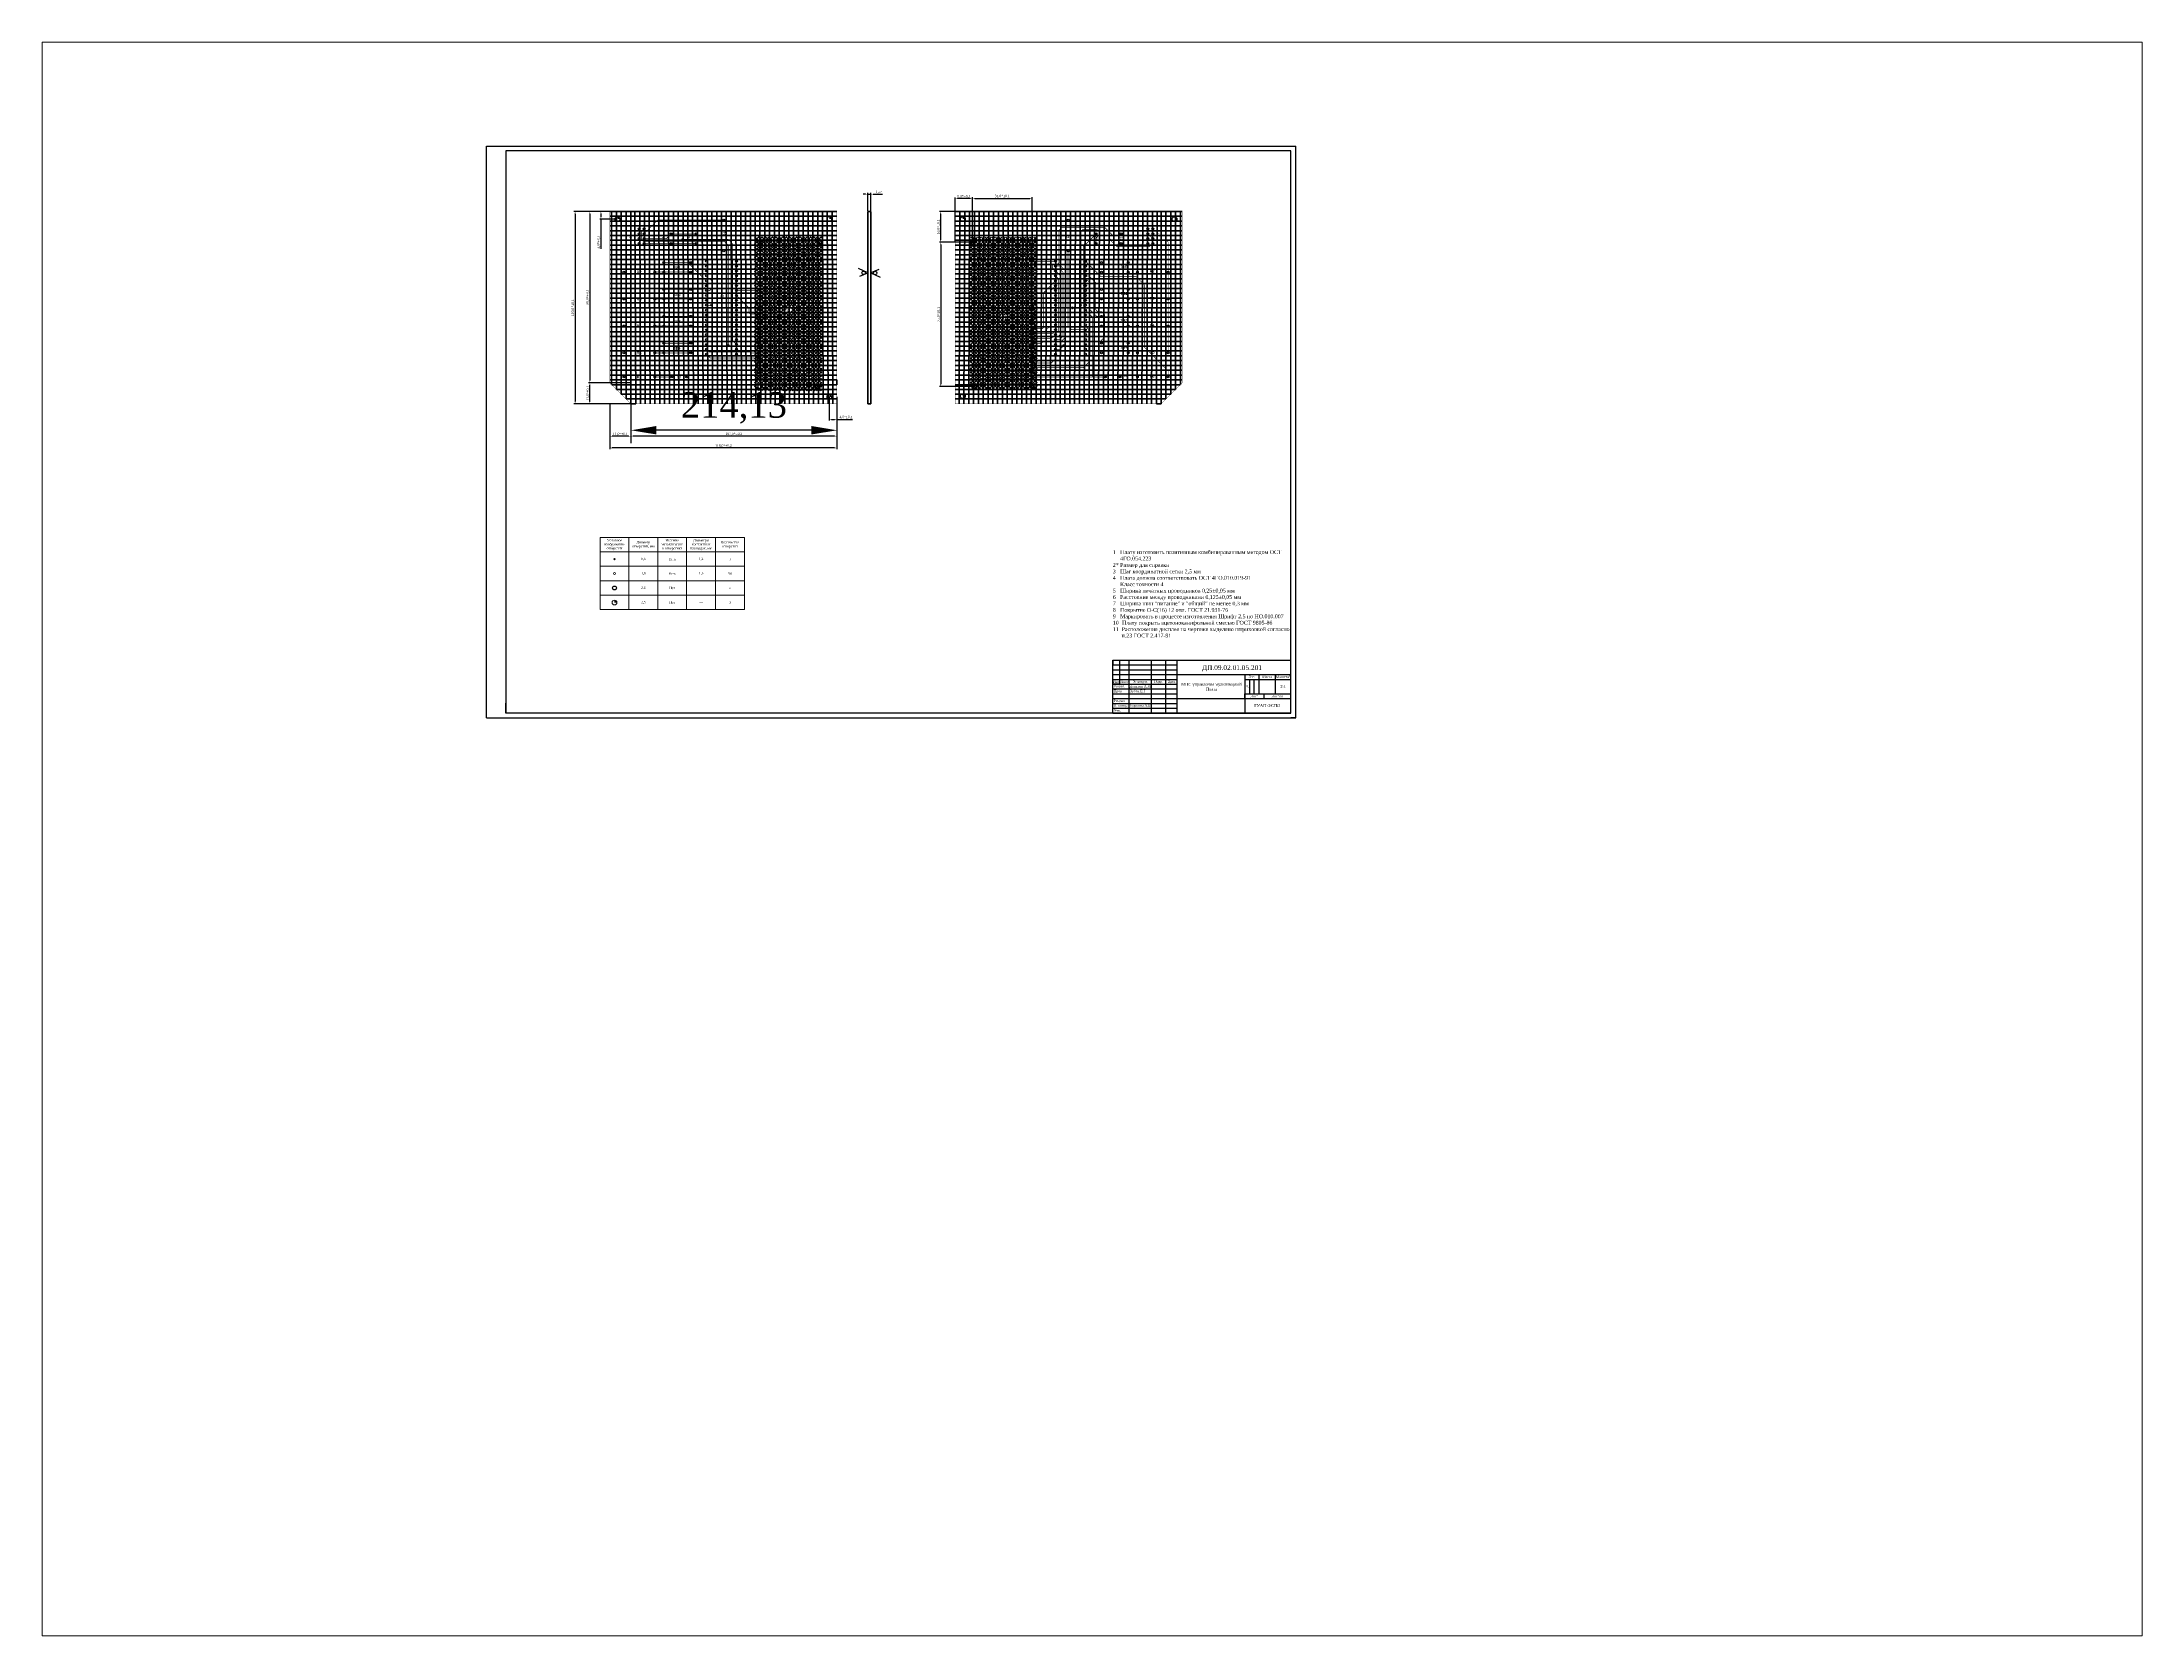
# Paper-space layout 'Лист2' of a CAD drawing. Header units: millimetres. Extents: x 26 to 231, y 20 to 176.
# The model-space entities are those that its viewports show. They can reach past a viewport. Long polylines and large blocks are cut down to what shows.
import ezdxf

# ---------------------------------------------------------------- set-up
doc = ezdxf.new("R2010")
doc.units = ezdxf.units.MM
doc.header["$LTSCALE"] = 0.025
doc.linetypes.add('ACAD_ISO04W100', pattern=[30, 24, -3, 0, -3])
for name, color, linetype, lineweight in [('0 Size', 7, 'Continuous', 0), ('GND', 7, 'Continuous', 30), ('Сетка', 3, 'Continuous', 0), ('Элементы', 7, 'Continuous', 0)]:
    doc.layers.add(name, color=color, linetype=linetype, lineweight=lineweight)
for name, color, linetype in [('BOTTOM', 10, 'Continuous'), ('DRILL_BOTTOM', 12, 'Continuous'), ('DRILL_TOP', 11, 'Continuous'), ('TOP', 82, 'Continuous'), ('TOP_ASSEMBLY', 2, 'Continuous'), ('TOP_SILK', 3, 'Continuous')]:
    doc.layers.add(name, color=color, linetype=linetype)
doc.styles.get("Standard").update_dxf_attribs({"font": 'times.ttf'})
doc.dimstyles.new('ISO-25', dxfattribs={"dimtxt": 2.5, "dimasz": 2.5, "dimexe": 1.25, "dimexo": 0.625, "dimtad": 1, "dimtxsty": 'Standard', "dimcen": 2.5, "dimadec": 0, "dimazin": 0, "dimtfac": 1, "dimtmove": 0, "dimatfit": 3, "dimfxl": 1, "dimarcsym": 0})

# ---------------------------------------------------------------- blocks, each defined once
blk = doc.blocks.new('*D67')
at = {"layer": '0 Size', "color": 0, "linetype": 'Continuous', "lineweight": -2, "transparency": 16777216}
for p, q in [((83.36, 139.46), (83.36, 136.25)), ((103.53, 139.46), (103.53, 136.25)), ((101.03, 137.5), (85.86, 137.5))]:
    blk.add_line(p, q, dxfattribs=at)
at = {"layer": '0 Size', "color": 0, "linetype": 'Continuous', "lineweight": 200, "transparency": 16777216}
for points in [[(85.86, 137.92), (85.86, 137.09), (83.36, 137.5)], [(101.03, 137.92), (101.03, 137.09), (103.53, 137.5)]]:
    blk.add_solid(points, dxfattribs=at)
at = {"layer": 'Defpoints', "color": 0, "linetype": 'Continuous', "lineweight": 200, "transparency": 16777216}
for p in [(83.36, 140.08), (103.53, 140.08), (83.36, 137.5)]:
    blk.add_point(p, dxfattribs=at)
at = {"layer": '0 Size', "color": 0, "linetype": 'Continuous', "lineweight": 200, "transparency": 16777216, "insert": (93.44, 139.69), "char_height": 2.5, "attachment_point": 5}
blk.add_mtext('214,13', dxfattribs=at)
blk = doc.blocks.new('*U56')
at = {"layer": 'Сетка', "linetype": 'Continuous', "lineweight": 200}
blk.add_line((-118, 0), (118, 0), dxfattribs=at)
blk = doc.blocks.new('*U57')
at = {"layer": 'Сетка', "color": 0, "linetype": 'ByBlock', "lineweight": -2, "transparency": 16777216}
for p in [(0, 175), (0, 170), (0, 165), (0, 160), (0, 155), (0, 150), (0, 145), (0, 140), (0, 135), (0, 130), (0, 125), (0, 120), (0, 115), (0, 110), (0, 105), (0, 100), (0, 95), (0, 90), (0, 85), (0, 80), (0, 75), (0, 70), (0, 65), (0, 60), (0, 55), (0, 50), (0, 45), (0, 40), (0, 35), (0, 30), (0, 25), (0, 20), (0, 15), (0, 10), (0, 5), (0, 0)]:
    blk.add_blockref('*U56', p, dxfattribs=at)
blk = doc.blocks.new('*U58')
at = {"layer": 'Сетка', "linetype": 'Continuous', "lineweight": 200}
blk.add_line((-0.4, 100), (0.4, -100), dxfattribs=at)
blk = doc.blocks.new('*U59')
at = {"layer": 'Сетка', "color": 0, "linetype": 'ByBlock', "lineweight": -2, "transparency": 16777216}
for p in [(-205, 0), (-200, 0), (-195, 0), (-190, 0), (-185, 0), (-180, 0), (-175, 0), (-170, 0), (-165, 0), (-160, 0), (-155, 0), (-150, 0), (-145, 0), (-140, 0), (-135, 0), (-130, 0), (-125, 0), (-120, 0), (-115, 0), (-110, 0), (-105, 0), (-100, 0), (-95, 0), (-90, 0), (-85, 0), (-80, 0), (-75, 0), (-70, 0), (-65, 0), (-60, 0), (-55, 0), (-50, 0), (-45, 0), (-40, 0), (-35, 0), (-30, 0), (-25, 0), (-20, 0), (-15, 0), (-10, 0), (-5, 0), (0, 0)]:
    blk.add_blockref('*U58', p, dxfattribs=at)
blk = doc.blocks.new('*U63')
at = {"layer": 'Сетка', "linetype": 'Continuous', "lineweight": 200}
blk.add_line((-118, 0), (118, 0), dxfattribs=at)
blk = doc.blocks.new('*U64')
at = {"layer": 'Сетка', "color": 0, "linetype": 'ByBlock', "lineweight": -2, "transparency": 16777216}
for p in [(0, 175), (0, 170), (0, 165), (0, 160), (0, 155), (0, 150), (0, 145), (0, 140), (0, 135), (0, 130), (0, 125), (0, 120), (0, 115), (0, 110), (0, 105), (0, 100), (0, 95), (0, 90), (0, 85), (0, 80), (0, 75), (0, 70), (0, 65), (0, 60), (0, 55), (0, 50), (0, 45), (0, 40), (0, 35), (0, 30), (0, 25), (0, 20), (0, 15), (0, 10), (0, 5), (0, 0)]:
    blk.add_blockref('*U63', p, dxfattribs=at)
blk = doc.blocks.new('*U60')
at = {"layer": 'Сетка', "linetype": 'Continuous', "lineweight": 200}
blk.add_line((-0.4, 100), (0.4, -100), dxfattribs=at)
blk = doc.blocks.new('*U62')
at = {"layer": 'Сетка', "color": 0, "linetype": 'ByBlock', "lineweight": -2, "transparency": 16777216}
for p in [(-205, 0), (-200, 0), (-195, 0), (-190, 0), (-185, 0), (-180, 0), (-175, 0), (-170, 0), (-165, 0), (-160, 0), (-155, 0), (-150, 0), (-145, 0), (-140, 0), (-135, 0), (-130, 0), (-125, 0), (-120, 0), (-115, 0), (-110, 0), (-105, 0), (-100, 0), (-95, 0), (-90, 0), (-85, 0), (-80, 0), (-75, 0), (-70, 0), (-65, 0), (-60, 0), (-55, 0), (-50, 0), (-45, 0), (-40, 0), (-35, 0), (-30, 0), (-25, 0), (-20, 0), (-15, 0), (-10, 0), (-5, 0), (0, 0)]:
    blk.add_blockref('*U60', p, dxfattribs=at)
blk = doc.blocks.new('*D66')
at = {"layer": '0 Size', "color": 0, "linetype": 'Continuous', "lineweight": -2, "transparency": 16777216}
for p, q in [((403.9, 554.1), (401.4, 554.1)), ((406.4, 536.8), (406.4, 555.4)), ((406.4, 554.1), (409.4, 554.1)), ((409.4, 536.8), (409.4, 555.4)), ((411.9, 554.1), (421.4, 554.1))]:
    blk.add_line(p, q, dxfattribs=at)
at = {"layer": '0 Size', "color": 0, "linetype": 'Continuous', "lineweight": 200, "transparency": 16777216}
for points in [[(403.9, 554.5), (403.9, 553.7), (406.4, 554.1)], [(411.9, 554.5), (411.9, 553.7), (409.4, 554.1)]]:
    blk.add_solid(points, dxfattribs=at)
at = {"layer": 'Defpoints', "color": 0, "linetype": 'Continuous', "lineweight": 200, "transparency": 16777216}
for p in [(409.4, 554.1), (406.4, 536.2), (409.4, 536.2)]:
    blk.add_point(p, dxfattribs=at)
at = {"layer": '0 Size', "color": 0, "linetype": 'Continuous', "lineweight": 200, "transparency": 16777216, "insert": (417.9, 556.3), "char_height": 2.5, "attachment_point": 5}
blk.add_mtext('1,5*', dxfattribs=at)
blk = doc.blocks.new('*D68')
at = {"layer": '0 Size', "color": 0, "linetype": 'Continuous', "lineweight": -2, "transparency": 16777216}
for p, q in [((138.2, 335.7), (138.2, 289.2)), ((374.2, 335.5), (374.2, 289.2)), ((371.7, 290.4), (140.7, 290.4))]:
    blk.add_line(p, q, dxfattribs=at)
at = {"layer": '0 Size', "color": 0, "linetype": 'Continuous', "lineweight": 200, "transparency": 16777216}
for points in [[(140.7, 290.8), (140.7, 290), (138.2, 290.4)], [(371.7, 290.8), (371.7, 290), (374.2, 290.4)]]:
    blk.add_solid(points, dxfattribs=at)
at = {"layer": 'Defpoints', "color": 0, "linetype": 'Continuous', "lineweight": 200, "transparency": 16777216}
for p in [(138.2, 336.3), (374.2, 336.2), (138.2, 290.4)]:
    blk.add_point(p, dxfattribs=at)
at = {"layer": '0 Size', "color": 0, "linetype": 'Continuous', "lineweight": 200, "transparency": 16777216, "insert": (256.2, 292.6), "char_height": 2.5, "attachment_point": 5}
blk.add_mtext('118,0*±0,2', dxfattribs=at)
blk = doc.blocks.new('*D69')
at = {"layer": '0 Size', "color": 0, "linetype": 'Continuous', "lineweight": -2, "transparency": 16777216}
for p, q in [((160, 335.5), (160, 301.5)), ((374.2, 335.5), (374.2, 301.5)), ((371.7, 302.7), (162.5, 302.7))]:
    blk.add_line(p, q, dxfattribs=at)
at = {"layer": '0 Size', "color": 0, "linetype": 'Continuous', "lineweight": 200, "transparency": 16777216}
for points in [[(162.5, 303.2), (162.5, 302.3), (160, 302.7)], [(371.7, 303.2), (371.7, 302.3), (374.2, 302.7)]]:
    blk.add_solid(points, dxfattribs=at)
at = {"layer": 'Defpoints', "color": 0, "linetype": 'Continuous', "lineweight": 200, "transparency": 16777216}
for p in [(160, 336.2), (374.2, 336.2), (160, 302.7)]:
    blk.add_point(p, dxfattribs=at)
at = {"layer": '0 Size', "color": 0, "linetype": 'Continuous', "lineweight": 200, "transparency": 16777216, "insert": (267.1, 304.9), "char_height": 2.5, "attachment_point": 5}
blk.add_mtext('107,0*±0,2', dxfattribs=at)
blk = doc.blocks.new('*D70')
at = {"layer": '0 Size', "color": 0, "linetype": 'Continuous', "lineweight": -2, "transparency": 16777216}
for p, q in [((137.5, 536.2), (116.1, 536.2)), ((117.4, 533.7), (117.4, 360.7)), ((137.5, 358.2), (116.1, 358.2))]:
    blk.add_line(p, q, dxfattribs=at)
at = {"layer": '0 Size', "color": 0, "linetype": 'Continuous', "lineweight": 200, "transparency": 16777216}
for points in [[(116.9, 533.7), (117.8, 533.7), (117.4, 536.2)], [(116.9, 360.7), (117.8, 360.7), (117.4, 358.2)]]:
    blk.add_solid(points, dxfattribs=at)
at = {"layer": 'Defpoints', "color": 0, "linetype": 'Continuous', "lineweight": 200, "transparency": 16777216}
for p in [(138.2, 536.2), (117.4, 358.2), (138.2, 358.2)]:
    blk.add_point(p, dxfattribs=at)
at = {"layer": '0 Size', "color": 0, "linetype": 'Continuous', "lineweight": 200, "transparency": 16777216, "insert": (115.2, 447.2), "char_height": 2.5, "attachment_point": 5, "rotation": 90}
blk.add_mtext('89,0*±0,1', dxfattribs=at)
blk = doc.blocks.new('*D71')
at = {"layer": '0 Size', "color": 0, "linetype": 'Continuous', "lineweight": -2, "transparency": 16777216}
for p, q in [((137.5, 536.2), (100.8, 536.2)), ((102, 533.7), (102, 338.7)), ((137.5, 336.2), (100.8, 336.2))]:
    blk.add_line(p, q, dxfattribs=at)
at = {"layer": '0 Size', "color": 0, "linetype": 'Continuous', "lineweight": 200, "transparency": 16777216}
for points in [[(101.6, 533.7), (102.4, 533.7), (102, 536.2)], [(101.6, 338.7), (102.4, 338.7), (102, 336.2)]]:
    blk.add_solid(points, dxfattribs=at)
at = {"layer": 'Defpoints', "color": 0, "linetype": 'Continuous', "lineweight": 200, "transparency": 16777216}
for p in [(138.2, 536.2), (102, 336.2), (138.2, 336.2)]:
    blk.add_point(p, dxfattribs=at)
at = {"layer": '0 Size', "color": 0, "linetype": 'Continuous', "lineweight": 200, "transparency": 16777216, "insert": (99.8, 436.2), "char_height": 2.5, "attachment_point": 5, "rotation": 90}
blk.add_mtext('100,0*±0,1', dxfattribs=at)
blk = doc.blocks.new('*D72')
at = {"layer": '0 Size', "color": 0, "linetype": 'Continuous', "lineweight": -2, "transparency": 16777216}
for p, q in [((366.2, 343.5), (366.2, 318.9)), ((374.2, 343.5), (374.2, 318.9)), ((368.7, 320.1), (371.7, 320.1)), ((374.2, 320.1), (390.5, 320.1))]:
    blk.add_line(p, q, dxfattribs=at)
at = {"layer": '0 Size', "color": 0, "linetype": 'Continuous', "lineweight": 200, "transparency": 16777216}
for points in [[(368.7, 320.5), (368.7, 319.7), (366.2, 320.1)], [(371.7, 320.5), (371.7, 319.7), (374.2, 320.1)]]:
    blk.add_solid(points, dxfattribs=at)
at = {"layer": 'Defpoints', "color": 0, "linetype": 'Continuous', "lineweight": 200, "transparency": 16777216}
for p in [(366.2, 344.2), (374.2, 344.2), (374.2, 320.1)]:
    blk.add_point(p, dxfattribs=at)
at = {"layer": '0 Size', "color": 0, "linetype": 'Continuous', "lineweight": 200, "transparency": 16777216, "insert": (383.6, 322.3), "char_height": 2.5, "attachment_point": 5}
blk.add_mtext('4,0*±0,1', dxfattribs=at)
blk = doc.blocks.new('*D73')
at = {"layer": '0 Size', "color": 0, "linetype": 'Continuous', "lineweight": -2, "transparency": 16777216}
for p, q in [((138.2, 335.5), (138.2, 301.4)), ((160, 335.5), (160, 301.4)), ((157.5, 302.6), (140.7, 302.6))]:
    blk.add_line(p, q, dxfattribs=at)
at = {"layer": '0 Size', "color": 0, "linetype": 'Continuous', "lineweight": 200, "transparency": 16777216}
for points in [[(140.7, 303.1), (140.7, 302.2), (138.2, 302.6)], [(157.5, 303.1), (157.5, 302.2), (160, 302.6)]]:
    blk.add_solid(points, dxfattribs=at)
at = {"layer": 'Defpoints', "color": 0, "linetype": 'Continuous', "lineweight": 200, "transparency": 16777216}
for p in [(138.2, 336.2), (160, 336.2), (138.2, 302.6)]:
    blk.add_point(p, dxfattribs=at)
at = {"layer": '0 Size', "color": 0, "linetype": 'Continuous', "lineweight": 200, "transparency": 16777216, "insert": (149.1, 304.8), "char_height": 2.5, "attachment_point": 5}
blk.add_mtext('11,0*±0,1', dxfattribs=at)
blk = doc.blocks.new('*D74')
at = {"layer": '0 Size', "color": 0, "linetype": 'Continuous', "lineweight": -2, "transparency": 16777216}
for p, q in [((159.5, 358.2), (116.1, 358.2)), ((117.4, 338.7), (117.4, 355.7)), ((159.5, 336.2), (116.1, 336.2))]:
    blk.add_line(p, q, dxfattribs=at)
at = {"layer": '0 Size', "color": 0, "linetype": 'Continuous', "lineweight": 200, "transparency": 16777216}
for points in [[(116.9, 355.7), (117.8, 355.7), (117.4, 358.2)], [(116.9, 338.7), (117.8, 338.7), (117.4, 336.2)]]:
    blk.add_solid(points, dxfattribs=at)
at = {"layer": 'Defpoints', "color": 0, "linetype": 'Continuous', "lineweight": 200, "transparency": 16777216}
for p in [(117.4, 358.2), (160.2, 358.2), (160.2, 336.2)]:
    blk.add_point(p, dxfattribs=at)
at = {"layer": '0 Size', "color": 0, "linetype": 'Continuous', "lineweight": 200, "transparency": 16777216, "insert": (115.2, 347.2), "char_height": 2.5, "attachment_point": 5, "rotation": 90}
blk.add_mtext('11,0*±0,1', dxfattribs=at)
blk = doc.blocks.new('*D75')
at = {"layer": '0 Size', "color": 0, "linetype": 'Continuous', "lineweight": -2, "transparency": 16777216}
for p, q in [((145.5, 536.2), (127.6, 536.2)), ((145.5, 528.2), (127.6, 528.2)), ((128.9, 533.7), (128.9, 530.7)), ((128.9, 528.2), (128.9, 497.4))]:
    blk.add_line(p, q, dxfattribs=at)
at = {"layer": '0 Size', "color": 0, "linetype": 'Continuous', "lineweight": 200, "transparency": 16777216}
for points in [[(128.5, 533.7), (129.3, 533.7), (128.9, 536.2)], [(128.5, 530.7), (129.3, 530.7), (128.9, 528.2)]]:
    blk.add_solid(points, dxfattribs=at)
at = {"layer": 'Defpoints', "color": 0, "linetype": 'Continuous', "lineweight": 200, "transparency": 16777216}
for p in [(128.9, 536.2), (146.2, 536.2), (146.2, 528.2)]:
    blk.add_point(p, dxfattribs=at)
at = {"layer": '0 Size', "color": 0, "linetype": 'Continuous', "lineweight": 200, "transparency": 16777216, "insert": (126.7, 504.3), "char_height": 2.5, "attachment_point": 5, "rotation": 90}
blk.add_mtext('4,0*±0,1', dxfattribs=at)
blk = doc.blocks.new('*D76')
at = {"layer": '0 Size', "color": 0, "linetype": 'Continuous', "lineweight": -2, "transparency": 16777216}
for p, q in [((514.4, 504.2), (480.8, 504.2)), ((482.1, 501.7), (482.1, 356.7)), ((516.4, 354.2), (480.8, 354.2))]:
    blk.add_line(p, q, dxfattribs=at)
at = {"layer": '0 Size', "color": 0, "linetype": 'Continuous', "lineweight": 200, "transparency": 16777216}
for points in [[(481.6, 501.7), (482.5, 501.7), (482.1, 504.2)], [(481.6, 356.7), (482.5, 356.7), (482.1, 354.2)]]:
    blk.add_solid(points, dxfattribs=at)
at = {"layer": 'Defpoints', "color": 0, "linetype": 'Continuous', "lineweight": 200, "transparency": 16777216}
for p in [(515, 504.2), (482.1, 354.2), (517, 354.2)]:
    blk.add_point(p, dxfattribs=at)
at = {"layer": '0 Size', "color": 0, "linetype": 'Continuous', "lineweight": 200, "transparency": 16777216, "insert": (479.9, 429.2), "char_height": 2.5, "attachment_point": 5, "rotation": 90}
blk.add_mtext('75,0*±0,1', dxfattribs=at)
blk = doc.blocks.new('*D77')
at = {"layer": '0 Size', "color": 0, "linetype": 'Continuous', "lineweight": -2, "transparency": 16777216}
for p, q in [((515, 504.8), (515, 550.9)), ((517.5, 549.7), (574.5, 549.7)), ((577, 504.8), (577, 550.9))]:
    blk.add_line(p, q, dxfattribs=at)
at = {"layer": '0 Size', "color": 0, "linetype": 'Continuous', "lineweight": 200, "transparency": 16777216}
for points in [[(517.5, 550.1), (517.5, 549.3), (515, 549.7)], [(574.5, 550.1), (574.5, 549.3), (577, 549.7)]]:
    blk.add_solid(points, dxfattribs=at)
at = {"layer": 'Defpoints', "color": 0, "linetype": 'Continuous', "lineweight": 200, "transparency": 16777216}
for p in [(577, 549.7), (515, 504.2), (577, 504.2)]:
    blk.add_point(p, dxfattribs=at)
at = {"layer": '0 Size', "color": 0, "linetype": 'Continuous', "lineweight": 200, "transparency": 16777216, "insert": (546, 551.9), "char_height": 2.5, "attachment_point": 5}
blk.add_mtext('31,0*±0,1', dxfattribs=at)
blk = doc.blocks.new('*D79')
at = {"layer": '0 Size', "color": 0, "linetype": 'Continuous', "lineweight": -2, "transparency": 16777216}
for p, q in [((497, 504.8), (497, 550.8)), ((512.5, 549.5), (499.5, 549.5)), ((515, 504.8), (515, 550.8))]:
    blk.add_line(p, q, dxfattribs=at)
at = {"layer": '0 Size', "color": 0, "linetype": 'Continuous', "lineweight": 200, "transparency": 16777216}
for points in [[(499.5, 549.9), (499.5, 549.1), (497, 549.5)], [(512.5, 549.9), (512.5, 549.1), (515, 549.5)]]:
    blk.add_solid(points, dxfattribs=at)
at = {"layer": 'Defpoints', "color": 0, "linetype": 'Continuous', "lineweight": 200, "transparency": 16777216}
for p in [(497, 549.5), (497, 504.2), (515, 504.2)]:
    blk.add_point(p, dxfattribs=at)
at = {"layer": '0 Size', "color": 0, "linetype": 'Continuous', "lineweight": 200, "transparency": 16777216, "insert": (506, 551.7), "char_height": 2.5, "attachment_point": 5}
blk.add_mtext('9,0*±0,1', dxfattribs=at)
blk = doc.blocks.new('*D80')
at = {"layer": '0 Size', "color": 0, "linetype": 'Continuous', "lineweight": -2, "transparency": 16777216}
for p, q in [((514.4, 536.2), (480.8, 536.2)), ((482, 506.7), (482, 533.7)), ((514.4, 504.2), (480.8, 504.2))]:
    blk.add_line(p, q, dxfattribs=at)
at = {"layer": '0 Size', "color": 0, "linetype": 'Continuous', "lineweight": 200, "transparency": 16777216}
for points in [[(481.6, 533.7), (482.5, 533.7), (482, 536.2)], [(481.6, 506.7), (482.5, 506.7), (482, 504.2)]]:
    blk.add_solid(points, dxfattribs=at)
at = {"layer": 'Defpoints', "color": 0, "linetype": 'Continuous', "lineweight": 200, "transparency": 16777216}
for p in [(482, 536.2), (515, 536.2), (515, 504.2)]:
    blk.add_point(p, dxfattribs=at)
at = {"layer": '0 Size', "color": 0, "linetype": 'Continuous', "lineweight": 200, "transparency": 16777216, "insert": (479.9, 520.2), "char_height": 2.5, "attachment_point": 5, "rotation": 90}
blk.add_mtext('16,0*±0,1', dxfattribs=at)
blk = doc.blocks.new('*U86')
at = {"layer": 'Элементы'}
h = blk.add_hatch(color=256, dxfattribs=at)
h.dxf.hatch_style = 1
h.paths.add_polyline_path([(0, 2.5), (0, 0), (2.5, 0, 0.414214)])
blk.add_circle((0, 0), 2.5, dxfattribs=at)
blk = doc.blocks.new('*U88')
at = {"layer": 'Элементы', "color": 0, "linetype": 'ByBlock', "lineweight": -2, "transparency": 16777216}
blk.add_blockref('*U86', (0, 0), dxfattribs=at)
blk = doc.blocks.new('*U93')
at = {"layer": 'Элементы'}
h = blk.add_hatch(color=256, dxfattribs=at)
h.dxf.hatch_style = 1
h.paths.add_polyline_path([(0, 2.5), (0, 0), (2.5, 0, 0.414214)])
blk.add_circle((0, 0), 2.5, dxfattribs=at)
blk = doc.blocks.new('*U95')
at = {"layer": 'Элементы', "color": 0, "linetype": 'ByBlock', "lineweight": -2, "transparency": 16777216}
blk.add_blockref('*U93', (0, 0), dxfattribs=at)
blk = doc.blocks.new('*U96')
at = {"layer": 'Элементы'}
h = blk.add_hatch(color=256, dxfattribs=at)
h.dxf.hatch_style = 1
h.paths.add_polyline_path([(0, 2.5), (0, 0), (2.5, 0, 0.414214)])
blk.add_circle((0, 0), 2.5, dxfattribs=at)
blk = doc.blocks.new('*U98')
at = {"layer": 'Элементы', "color": 0, "linetype": 'ByBlock', "lineweight": -2, "transparency": 16777216}
blk.add_blockref('*U96', (0, 0), dxfattribs=at)
blk = doc.blocks.new('*U99')
at = {"layer": 'Элементы'}
h = blk.add_hatch(color=256, dxfattribs=at)
h.dxf.hatch_style = 1
h.paths.add_polyline_path([(0, 2.5), (0, 0), (2.5, 0, 0.414214)])
blk.add_circle((0, 0), 2.5, dxfattribs=at)
blk = doc.blocks.new('*U101')
at = {"layer": 'Элементы', "color": 0, "linetype": 'ByBlock', "lineweight": -2, "transparency": 16777216}
blk.add_blockref('*U99', (0, 0), dxfattribs=at)
blk = doc.blocks.new('*U102')
at = {"layer": 'Элементы'}
h = blk.add_hatch(color=256, dxfattribs=at)
h.dxf.hatch_style = 1
h.paths.add_polyline_path([(0, 2.5), (0, 0), (2.5, 0, 0.414214)])
blk.add_circle((0, 0), 2.5, dxfattribs=at)
blk = doc.blocks.new('*U104')
at = {"layer": 'Элементы', "color": 0, "linetype": 'ByBlock', "lineweight": -2, "transparency": 16777216}
blk.add_blockref('*U102', (0, 0), dxfattribs=at)
blk = doc.blocks.new('*U105')
at = {"layer": 'Элементы'}
h = blk.add_hatch(color=256, dxfattribs=at)
h.dxf.hatch_style = 1
h.paths.add_polyline_path([(0, 2.5), (0, 0), (2.5, 0, 0.414214)])
blk.add_circle((0, 0), 2.5, dxfattribs=at)
blk = doc.blocks.new('*U107')
at = {"layer": 'Элементы', "color": 0, "linetype": 'ByBlock', "lineweight": -2, "transparency": 16777216}
blk.add_blockref('*U105', (0, 0), dxfattribs=at)
blk = doc.blocks.new('*U108')
at = {"layer": 'Элементы'}
h = blk.add_hatch(color=256, dxfattribs=at)
h.dxf.hatch_style = 1
h.paths.add_polyline_path([(0, 2.5), (0, 0), (2.5, 0, 0.414214)])
blk.add_circle((0, 0), 2.5, dxfattribs=at)
blk = doc.blocks.new('*U110')
at = {"layer": 'Элементы', "color": 0, "linetype": 'ByBlock', "lineweight": -2, "transparency": 16777216}
blk.add_blockref('*U108', (0, 0), dxfattribs=at)

msp = doc.modelspace()

# ---------------------------------------------------------------- hatches: boundary and pattern name
at = {"layer": 'Элементы'}
h = msp.add_hatch(dxfattribs=at)
h.set_pattern_fill('ANSI37', color=256, scale=20.403704, angle=90)
h.set_pattern_definition([(135, (339.5909, 448.2793), (-1.80345, -1.80345), []), (225, (339.5909, 448.2793), (1.80345, -1.80345), [])])
h.paths.add_polyline_path([(288.582, 350.016), (358.446, 349.828), (358.446, 509.724), (288.582, 509.724)])
edge = h.paths.add_edge_path(flags=16)
edge.add_arc((294.154, 354.159), 2.04, 0, 360)
h.paths.add_polyline_path([(326.465, 432.183), (326.465, 436.574), (318.48, 436.574), (318.48, 432.183)], flags=16)
h = msp.add_hatch(dxfattribs=at)
h.set_pattern_fill('ANSI37', color=256, scale=20.403704, angle=270)
h.set_pattern_definition([(315, (531.3785, 412.3553), (1.80345, 1.80345), []), (45, (531.3785, 412.3553), (-1.80345, 1.80345), [])])
h.paths.add_polyline_path([(582.388, 509.273), (512.523, 509.461), (512.523, 350.91), (582.388, 350.91)])
edge = h.paths.add_edge_path(flags=16)
edge.add_arc((577.287, 504.172), 2.04, 180, 540)
h.paths.add_polyline_path([(544.504, 428.452), (544.504, 424.061), (552.49, 424.061), (552.49, 428.452)], flags=16)

# ---------------------------------------------------------------- linework, layer by layer
for p, q in [((10, 10), (10, 604)), ((10, 604), (851, 604)), ((846, 599), (30, 599)), ((30, 599), (30, 15)), ((846, 15), (846, 599)), ((851, 10), (851, 604)), ((661, 15), (661, 70)), ((661, 70), (846, 70)), ((661, 70), (668, 70)), ((661, 70), (661, 65)), ((661, 70), (727.967, 70)), ((661, 70), (727.967, 70)), ((668, 70), (668, 45)), ((678, 15), (678, 70)), ((701, 15), (701, 70)), ((716, 15), (716, 70)), ((727.967, 15), (727.967, 70)), ((846, 15), (846, 70)), ((661, 65), (727.967, 65)), ((661, 60), (727.967, 60)), ((661, 55), (727.967, 55)), ((661, 50), (727.967, 50)), ((668, 45), (661, 45)), ((661, 45), (727.967, 45)), ((668, 45), (678, 45)), ((678, 45), (701, 45)), ((701, 45), (716, 45)), ((716, 45), (727.967, 45)), ((727.967, 55), (797.967, 55)), ((797.967, 55), (797.967, 15)), ((797.967, 55), (812.967, 55)), ((797.967, 55), (797.967, 50)), ((797.967, 50), (846, 50)), ((797.967, 50), (802.967, 50)), ((802.967, 50), (802.967, 35)), ((807.967, 35), (807.967, 50)), ((812.967, 55), (812.967, 55)), ((812.967, 35), (812.967, 55)), ((812.967, 55), (829.967, 55)), ((829.967, 55), (829.967, 55)), ((829.967, 35), (829.967, 55)), ((829.967, 55), (846, 55)), ((30, 15), (30, 25.145)), ((661, 40), (727.967, 40)), ((661, 35), (727.967, 35)), ((661, 30), (727.967, 30)), ((661, 25), (727.967, 25)), ((727.967, 30), (846, 30)), ((797.967, 30), (797.967, 35)), ((797.967, 30), (797.967, 35)), ((797.967, 35), (846, 35)), ((802.967, 35), (807.967, 35)), ((812.967, 35), (817.967, 35)), ((817.967, 35), (817.967, 30)), ((10, 10), (851, 10)), ((846, 15), (30, 15)), ((661, 20), (727.967, 20)), ((846, 15), (661, 15)), ((661, 15), (846, 15)), ((851, 10), (846, 10))]:
    msp.add_line(p, q)
at = {"color": 18, "linetype": 'Continuous', "lineweight": 100, "true_color": 0x000000}
for p, q in [((406.41, 536.159), (406.41, 336.159)), ((409.41, 536.159), (406.41, 536.159)), ((409.41, 336.159), (409.41, 536.159)), ((406.41, 336.159), (409.41, 336.159))]:
    msp.add_line(p, q, dxfattribs=at)
at = {"layer": '0 Size'}
for points in [[(127.978, 197.431), (157.978, 197.431), (157.978, 182.431), (127.978, 182.431)], [(157.978, 197.431), (187.978, 197.431), (187.978, 182.431), (157.978, 182.431)], [(187.978, 197.431), (217.978, 197.431), (217.978, 182.431), (187.978, 182.431)], [(217.978, 197.431), (247.978, 197.431), (247.978, 182.431), (217.978, 182.431)], [(247.978, 197.431), (277.978, 197.431), (277.978, 182.431), (247.978, 182.431)], [(127.978, 182.431), (157.978, 182.431), (157.978, 167.431), (127.978, 167.431)], [(157.978, 182.431), (187.978, 182.431), (187.978, 167.431), (157.978, 167.431)], [(187.978, 182.431), (217.978, 182.431), (217.978, 167.431), (187.978, 167.431)], [(217.978, 182.431), (247.978, 182.431), (247.978, 167.431), (217.978, 167.431)], [(247.978, 182.431), (277.978, 182.431), (277.978, 167.431), (247.978, 167.431)], [(127.978, 167.431), (157.978, 167.431), (157.978, 152.431), (127.978, 152.431)], [(157.978, 167.431), (187.978, 167.431), (187.978, 152.431), (157.978, 152.431)], [(187.978, 167.431), (217.978, 167.431), (217.978, 152.431), (187.978, 152.431)], [(217.978, 167.431), (247.978, 167.431), (247.978, 152.431), (217.978, 152.431)], [(247.978, 167.431), (277.978, 167.431), (277.978, 152.431), (247.978, 152.431)], [(127.978, 152.431), (157.978, 152.431), (157.978, 137.431), (127.978, 137.431)], [(127.978, 137.431), (157.978, 137.431), (157.978, 122.431), (127.978, 122.431)], [(157.978, 152.431), (187.978, 152.431), (187.978, 137.431), (157.978, 137.431)], [(157.978, 137.431), (187.978, 137.431), (187.978, 122.431), (157.978, 122.431)], [(187.978, 152.431), (217.978, 152.431), (217.978, 137.431), (187.978, 137.431)], [(187.978, 137.431), (217.978, 137.431), (217.978, 122.431), (187.978, 122.431)], [(217.978, 152.431), (247.978, 152.431), (247.978, 137.431), (217.978, 137.431)], [(217.978, 137.431), (247.978, 137.431), (247.978, 122.431), (217.978, 122.431)], [(247.978, 152.431), (277.978, 152.431), (277.978, 137.431), (247.978, 137.431)], [(247.978, 137.431), (277.978, 137.431), (277.978, 122.431), (247.978, 122.431)]]:
    msp.add_lwpolyline(points, close=True, dxfattribs=at)
for centre, radius in [((142.978, 174.931), 0.6), ((142.978, 159.931), 1), ((142.978, 144.931), 2)]:
    msp.add_circle(centre, radius, dxfattribs=at)
at = {"layer": 'BOTTOM', "color": 18, "linetype": 'Continuous', "true_color": 0x000000, "const_width": 0.66}
for points in [[(607.422, 519.159), (605.032, 516.769)], [(605.032, 516.769), (605.032, 482.899)], [(653.029, 519.159), (607.422, 519.159)], [(627.706, 515.449), (629.416, 517.159)], [(627.706, 438.699), (627.706, 515.449)], [(629.416, 517.159), (644.729, 517.159)], [(643.429, 512.759), (630.346, 499.676)], [(646.439, 511.569), (643.429, 508.559)], [(643.429, 508.559), (643.429, 502.959)], [(644.729, 517.159), (646.439, 515.449)], [(646.439, 515.449), (646.439, 511.569)], [(661.439, 510.749), (653.029, 519.159)], [(657.433, 507.155), (665.14, 499.448)], [(699.639, 510.749), (661.439, 510.749)], [(699.639, 505.749), (697.429, 507.959)], [(698.919, 499.448), (702.429, 502.958)], [(702.429, 507.958), (699.639, 510.749)], [(717.109, 505.749), (699.639, 505.749)], [(718.429, 504.429), (717.109, 505.749)], [(718.429, 473.158), (718.429, 504.429)], [(574.719, 484.419), (573.398, 483.099)], [(573.398, 483.099), (573.398, 395.359)], [(601.474, 484.419), (574.719, 484.419)], [(599.232, 481.579), (597.912, 480.259)], [(597.912, 480.259), (597.912, 477.819)], [(603.712, 481.579), (599.232, 481.579)], [(605.032, 482.899), (603.712, 481.579)], [(614.428, 416.96), (614.428, 495.159)], [(630.346, 499.676), (630.346, 435.858)], [(648.647, 468.359), (632.588, 484.418)], [(665.14, 499.448), (698.919, 499.448)], [(588.891, 451.517), (601.473, 464.099)], [(596.172, 453.719), (601.473, 459.019)], [(597.912, 477.819), (599.232, 476.499)], [(599.232, 476.499), (605.718, 476.499)], [(607.038, 479.339), (601.473, 479.339)], [(601.473, 474.259), (607.029, 468.703)], [(601.473, 469.179), (604.139, 466.514)], [(604.139, 466.514), (604.139, 412.159)], [(605.718, 476.499), (609.029, 473.188)], [(607.029, 468.703), (607.029, 409.129)], [(611.029, 475.348), (607.038, 479.339)], [(609.029, 473.188), (609.029, 406.45)], [(611.029, 404.83), (611.029, 475.348)], [(632.587, 469.178), (636.01, 469.178)], [(632.587, 464.098), (635.09, 464.098)], [(635.09, 464.098), (637.029, 462.159)], [(636.01, 469.178), (643.029, 462.159)], [(637.029, 462.159), (637.029, 434.159)], [(643.029, 462.159), (643.029, 434.159)], [(685.229, 468.359), (648.647, 468.359)], [(693.881, 459.707), (685.229, 468.359)], [(693.881, 394.907), (693.881, 459.707)], [(718.429, 445.158), (718.429, 473.158)], [(588.891, 415.679), (588.891, 451.517)], [(596.172, 417.502), (596.172, 453.719)], [(627.706, 417.559), (627.706, 438.699)], [(718.429, 417.158), (718.429, 445.158)], [(578.428, 419.439), (575.629, 419.439)], [(575.629, 419.439), (575.629, 411.769)], [(587.571, 414.359), (588.891, 415.679)], [(590.44, 411.769), (596.172, 417.502)], [(618.09, 413.298), (614.428, 416.96)], [(629.506, 415.759), (627.706, 417.559)], [(633.729, 415.759), (629.506, 415.759)], [(630.346, 435.858), (632.586, 433.618)], [(632.586, 433.618), (639.472, 426.732)], [(635.629, 413.859), (633.729, 415.759)], [(637.029, 434.159), (644.029, 427.159)], [(639.472, 426.732), (639.472, 364.159)], [(643.029, 434.159), (645.029, 432.159)], [(644.029, 427.159), (649.029, 427.159)], [(645.029, 432.159), (649.229, 432.159)], [(649.229, 432.159), (652.429, 428.959)], [(652.429, 428.959), (652.429, 405.559)], [(718.429, 389.158), (718.429, 417.158)], [(573.398, 395.359), (574.718, 394.039)], [(574.718, 394.039), (578.429, 394.039)], [(575.629, 411.769), (590.44, 411.769)], [(578.428, 414.359), (587.571, 414.359)], [(598.643, 409.279), (578.429, 409.279)], [(596.87, 404.199), (578.429, 404.199)], [(578.429, 399.119), (586.59, 399.119)], [(586.59, 399.119), (588.229, 400.759)], [(588.229, 400.759), (606.958, 400.759)], [(598.429, 405.759), (596.87, 404.199)], [(603.659, 405.759), (598.429, 405.759)], [(600.122, 410.759), (598.643, 409.279)], [(602.739, 410.759), (600.122, 410.759)], [(605.718, 403.139), (601.471, 403.139)], [(606.05, 392.979), (601.471, 392.979)], [(604.139, 412.159), (602.739, 410.759)], [(607.029, 409.129), (603.659, 405.759)], [(609.029, 406.45), (605.718, 403.139)], [(609.829, 396.759), (606.05, 392.979)], [(606.958, 400.759), (611.029, 404.83)], [(609.829, 396.959), (609.829, 396.759)], [(632.586, 413.298), (618.09, 413.298)], [(635.629, 379.159), (635.629, 413.859)], [(652.429, 405.559), (649.029, 402.159)], [(649.029, 402.159), (649.029, 399.159)], [(718.429, 370.359), (693.881, 394.907)], [(574.718, 372.648), (575.79, 373.719)], [(574.718, 369.87), (574.718, 372.648)], [(575.79, 373.719), (578.429, 373.719)], [(597.07, 378.799), (578.429, 378.799)], [(578.429, 373.719), (630.19, 373.719)], [(601.471, 383.2), (597.07, 378.799)], [(601.471, 387.899), (601.471, 383.2)], [(630.19, 373.719), (635.629, 379.159)], [(575.949, 368.639), (574.718, 369.87)], [(578.429, 368.639), (575.949, 368.639)], [(639.472, 364.159), (578.429, 364.159)], [(578.429, 364.159), (578.429, 363.559)], [(639.472, 364.159), (653.229, 364.159)], [(718.429, 364.158), (718.429, 370.359)]]:
    msp.add_lwpolyline(points, dxfattribs=at)
at = {"layer": 'BOTTOM', "color": 18, "linetype": 'Continuous', "true_color": 0x000000, "const_width": 0.33}
for points in [[(605.197, 516.769, -1), (604.867, 516.769, -1), (605.197, 516.769, -1)], [(605.197, 516.769, -1), (604.867, 516.769, -1), (605.197, 516.769, -1)], [(607.587, 519.159, -1), (607.257, 519.159, -1), (607.587, 519.159, -1)], [(607.587, 519.159, -1), (607.257, 519.159, -1), (607.587, 519.159, -1)], [(627.871, 515.449, -1), (627.541, 515.449, -1), (627.871, 515.449, -1)], [(627.871, 515.449, -1), (627.541, 515.449, -1), (627.871, 515.449, -1)], [(629.581, 517.159, -1), (629.251, 517.159, -1), (629.581, 517.159, -1)], [(629.581, 517.159, -1), (629.251, 517.159, -1), (629.581, 517.159, -1)], [(643.594, 512.759, -1), (643.264, 512.759, -1), (643.594, 512.759, -1)], [(643.594, 508.559, -1), (643.264, 508.559, -1), (643.594, 508.559, -1)], [(643.594, 508.559, -1), (643.264, 508.559, -1), (643.594, 508.559, -1)], [(643.594, 502.959, -1), (643.264, 502.959, -1), (643.594, 502.959, -1)], [(644.894, 517.159, -1), (644.564, 517.159, -1), (644.894, 517.159, -1)], [(644.894, 517.159, -1), (644.564, 517.159, -1), (644.894, 517.159, -1)], [(646.604, 515.449, -1), (646.274, 515.449, -1), (646.604, 515.449, -1)], [(646.604, 515.449, -1), (646.274, 515.449, -1), (646.604, 515.449, -1)], [(646.604, 511.569, -1), (646.274, 511.569, -1), (646.604, 511.569, -1)], [(646.604, 511.569, -1), (646.274, 511.569, -1), (646.604, 511.569, -1)], [(653.194, 519.159, -1), (652.864, 519.159, -1), (653.194, 519.159, -1)], [(653.194, 519.159, -1), (652.864, 519.159, -1), (653.194, 519.159, -1)], [(657.598, 507.155, -1), (657.268, 507.155, -1), (657.598, 507.155, -1)], [(661.604, 510.749, -1), (661.274, 510.749, -1), (661.604, 510.749, -1)], [(661.604, 510.749, -1), (661.274, 510.749, -1), (661.604, 510.749, -1)], [(697.594, 507.959, -1), (697.264, 507.959, -1), (697.594, 507.959, -1)], [(699.804, 510.749, -1), (699.474, 510.749, -1), (699.804, 510.749, -1)], [(699.804, 510.749, -1), (699.474, 510.749, -1), (699.804, 510.749, -1)], [(699.804, 505.749, -1), (699.474, 505.749, -1), (699.804, 505.749, -1)], [(699.804, 505.749, -1), (699.474, 505.749, -1), (699.804, 505.749, -1)], [(702.594, 507.958, -1), (702.264, 507.958, -1), (702.594, 507.958, -1)], [(702.594, 502.958, -1), (702.264, 502.958, -1), (702.594, 502.958, -1)], [(717.274, 505.749, -1), (716.944, 505.749, -1), (717.274, 505.749, -1)], [(717.274, 505.749, -1), (716.944, 505.749, -1), (717.274, 505.749, -1)], [(718.594, 504.429, -1), (718.264, 504.429, -1), (718.594, 504.429, -1)], [(718.594, 504.429, -1), (718.264, 504.429, -1), (718.594, 504.429, -1)], [(573.563, 483.099, -1), (573.233, 483.099, -1), (573.563, 483.099, -1)], [(573.563, 483.099, -1), (573.233, 483.099, -1), (573.563, 483.099, -1)], [(574.884, 484.419, -1), (574.554, 484.419, -1), (574.884, 484.419, -1)], [(574.884, 484.419, -1), (574.554, 484.419, -1), (574.884, 484.419, -1)], [(598.077, 480.259, -1), (597.747, 480.259, -1), (598.077, 480.259, -1)], [(598.077, 480.259, -1), (597.747, 480.259, -1), (598.077, 480.259, -1)], [(599.397, 481.579, -1), (599.067, 481.579, -1), (599.397, 481.579, -1)], [(599.397, 481.579, -1), (599.067, 481.579, -1), (599.397, 481.579, -1)], [(601.639, 484.419, -1), (601.309, 484.419, -1), (601.639, 484.419, -1)], [(603.877, 481.579, -1), (603.547, 481.579, -1), (603.877, 481.579, -1)], [(603.877, 481.579, -1), (603.547, 481.579, -1), (603.877, 481.579, -1)], [(605.197, 482.899, -1), (604.867, 482.899, -1), (605.197, 482.899, -1)], [(605.197, 482.899, -1), (604.867, 482.899, -1), (605.197, 482.899, -1)], [(614.593, 495.159, -1), (614.263, 495.159, -1), (614.593, 495.159, -1)], [(630.511, 499.676, -1), (630.181, 499.676, -1), (630.511, 499.676, -1)], [(630.511, 499.676, -1), (630.181, 499.676, -1), (630.511, 499.676, -1)], [(632.753, 484.418, -1), (632.423, 484.418, -1), (632.753, 484.418, -1)], [(665.305, 499.448, -1), (664.975, 499.448, -1), (665.305, 499.448, -1)], [(665.305, 499.448, -1), (664.975, 499.448, -1), (665.305, 499.448, -1)], [(699.084, 499.448, -1), (698.754, 499.448, -1), (699.084, 499.448, -1)], [(699.084, 499.448, -1), (698.754, 499.448, -1), (699.084, 499.448, -1)], [(598.077, 477.819, -1), (597.747, 477.819, -1), (598.077, 477.819, -1)], [(598.077, 477.819, -1), (597.747, 477.819, -1), (598.077, 477.819, -1)], [(599.397, 476.499, -1), (599.067, 476.499, -1), (599.397, 476.499, -1)], [(599.397, 476.499, -1), (599.067, 476.499, -1), (599.397, 476.499, -1)], [(601.638, 479.339, -1), (601.308, 479.339, -1), (601.638, 479.339, -1)], [(601.638, 474.259, -1), (601.308, 474.259, -1), (601.638, 474.259, -1)], [(601.638, 469.179, -1), (601.308, 469.179, -1), (601.638, 469.179, -1)], [(601.638, 464.099, -1), (601.308, 464.099, -1), (601.638, 464.099, -1)], [(601.638, 459.019, -1), (601.308, 459.019, -1), (601.638, 459.019, -1)], [(604.304, 466.514, -1), (603.974, 466.514, -1), (604.304, 466.514, -1)], [(604.304, 466.514, -1), (603.974, 466.514, -1), (604.304, 466.514, -1)], [(605.883, 476.499, -1), (605.553, 476.499, -1), (605.883, 476.499, -1)], [(605.883, 476.499, -1), (605.553, 476.499, -1), (605.883, 476.499, -1)], [(607.194, 468.703, -1), (606.864, 468.703, -1), (607.194, 468.703, -1)], [(607.194, 468.703, -1), (606.864, 468.703, -1), (607.194, 468.703, -1)], [(607.203, 479.339, -1), (606.873, 479.339, -1), (607.203, 479.339, -1)], [(607.203, 479.339, -1), (606.873, 479.339, -1), (607.203, 479.339, -1)], [(609.194, 473.188, -1), (608.864, 473.188, -1), (609.194, 473.188, -1)], [(609.194, 473.188, -1), (608.864, 473.188, -1), (609.194, 473.188, -1)], [(611.194, 475.348, -1), (610.864, 475.348, -1), (611.194, 475.348, -1)], [(611.194, 475.348, -1), (610.864, 475.348, -1), (611.194, 475.348, -1)], [(632.752, 469.178, -1), (632.422, 469.178, -1), (632.752, 469.178, -1)], [(632.752, 464.098, -1), (632.422, 464.098, -1), (632.752, 464.098, -1)], [(635.255, 464.098, -1), (634.925, 464.098, -1), (635.255, 464.098, -1)], [(635.255, 464.098, -1), (634.925, 464.098, -1), (635.255, 464.098, -1)], [(636.175, 469.178, -1), (635.845, 469.178, -1), (636.175, 469.178, -1)], [(636.175, 469.178, -1), (635.845, 469.178, -1), (636.175, 469.178, -1)], [(637.194, 462.159, -1), (636.864, 462.159, -1), (637.194, 462.159, -1)], [(637.194, 462.159, -1), (636.864, 462.159, -1), (637.194, 462.159, -1)], [(643.194, 462.159, -1), (642.864, 462.159, -1), (643.194, 462.159, -1)], [(643.194, 462.159, -1), (642.864, 462.159, -1), (643.194, 462.159, -1)], [(648.812, 468.359, -1), (648.482, 468.359, -1), (648.812, 468.359, -1)], [(648.812, 468.359, -1), (648.482, 468.359, -1), (648.812, 468.359, -1)], [(685.394, 468.359, -1), (685.064, 468.359, -1), (685.394, 468.359, -1)], [(685.394, 468.359, -1), (685.064, 468.359, -1), (685.394, 468.359, -1)], [(694.046, 459.707, -1), (693.716, 459.707, -1), (694.046, 459.707, -1)], [(694.046, 459.707, -1), (693.716, 459.707, -1), (694.046, 459.707, -1)], [(718.594, 473.158, -1), (718.264, 473.158, -1), (718.594, 473.158, -1)], [(718.594, 473.158, -1), (718.264, 473.158, -1), (718.594, 473.158, -1)], [(589.056, 451.517, -1), (588.726, 451.517, -1), (589.056, 451.517, -1)], [(589.056, 451.517, -1), (588.726, 451.517, -1), (589.056, 451.517, -1)], [(596.337, 453.719, -1), (596.007, 453.719, -1), (596.337, 453.719, -1)], [(596.337, 453.719, -1), (596.007, 453.719, -1), (596.337, 453.719, -1)], [(627.871, 438.699, -1), (627.541, 438.699, -1), (627.871, 438.699, -1)], [(627.871, 438.699, -1), (627.541, 438.699, -1), (627.871, 438.699, -1)], [(718.594, 445.158, -1), (718.264, 445.158, -1), (718.594, 445.158, -1)], [(718.594, 445.158, -1), (718.264, 445.158, -1), (718.594, 445.158, -1)], [(575.794, 419.439, -1), (575.464, 419.439, -1), (575.794, 419.439, -1)], [(575.794, 419.439, -1), (575.464, 419.439, -1), (575.794, 419.439, -1)], [(578.593, 419.439, -1), (578.263, 419.439, -1), (578.593, 419.439, -1)], [(589.056, 415.679, -1), (588.726, 415.679, -1), (589.056, 415.679, -1)], [(589.056, 415.679, -1), (588.726, 415.679, -1), (589.056, 415.679, -1)], [(596.337, 417.502, -1), (596.007, 417.502, -1), (596.337, 417.502, -1)], [(596.337, 417.502, -1), (596.007, 417.502, -1), (596.337, 417.502, -1)], [(614.593, 416.96, -1), (614.263, 416.96, -1), (614.593, 416.96, -1)], [(614.593, 416.96, -1), (614.263, 416.96, -1), (614.593, 416.96, -1)], [(627.871, 417.559, -1), (627.541, 417.559, -1), (627.871, 417.559, -1)], [(627.871, 417.559, -1), (627.541, 417.559, -1), (627.871, 417.559, -1)], [(629.671, 415.759, -1), (629.341, 415.759, -1), (629.671, 415.759, -1)], [(629.671, 415.759, -1), (629.341, 415.759, -1), (629.671, 415.759, -1)], [(630.511, 435.858, -1), (630.181, 435.858, -1), (630.511, 435.858, -1)], [(630.511, 435.858, -1), (630.181, 435.858, -1), (630.511, 435.858, -1)], [(632.751, 433.618, -1), (632.421, 433.618, -1), (632.751, 433.618, -1)], [(632.751, 433.618, -1), (632.421, 433.618, -1), (632.751, 433.618, -1)], [(633.894, 415.759, -1), (633.564, 415.759, -1), (633.894, 415.759, -1)], [(633.894, 415.759, -1), (633.564, 415.759, -1), (633.894, 415.759, -1)], [(637.194, 434.159, -1), (636.864, 434.159, -1), (637.194, 434.159, -1)], [(637.194, 434.159, -1), (636.864, 434.159, -1), (637.194, 434.159, -1)], [(639.637, 426.732, -1), (639.307, 426.732, -1), (639.637, 426.732, -1)], [(639.637, 426.732, -1), (639.307, 426.732, -1), (639.637, 426.732, -1)], [(643.194, 434.159, -1), (642.864, 434.159, -1), (643.194, 434.159, -1)], [(643.194, 434.159, -1), (642.864, 434.159, -1), (643.194, 434.159, -1)], [(644.194, 427.159, -1), (643.864, 427.159, -1), (644.194, 427.159, -1)], [(644.194, 427.159, -1), (643.864, 427.159, -1), (644.194, 427.159, -1)], [(645.194, 432.159, -1), (644.864, 432.159, -1), (645.194, 432.159, -1)], [(645.194, 432.159, -1), (644.864, 432.159, -1), (645.194, 432.159, -1)], [(649.194, 427.159, -1), (648.864, 427.159, -1), (649.194, 427.159, -1)], [(649.394, 432.159, -1), (649.064, 432.159, -1), (649.394, 432.159, -1)], [(649.394, 432.159, -1), (649.064, 432.159, -1), (649.394, 432.159, -1)], [(652.594, 428.959, -1), (652.264, 428.959, -1), (652.594, 428.959, -1)], [(652.594, 428.959, -1), (652.264, 428.959, -1), (652.594, 428.959, -1)], [(718.594, 417.158, -1), (718.264, 417.158, -1), (718.594, 417.158, -1)], [(718.594, 417.158, -1), (718.264, 417.158, -1), (718.594, 417.158, -1)], [(573.563, 395.359, -1), (573.233, 395.359, -1), (573.563, 395.359, -1)], [(573.563, 395.359, -1), (573.233, 395.359, -1), (573.563, 395.359, -1)], [(574.883, 394.039, -1), (574.553, 394.039, -1), (574.883, 394.039, -1)], [(574.883, 394.039, -1), (574.553, 394.039, -1), (574.883, 394.039, -1)], [(575.794, 411.769, -1), (575.464, 411.769, -1), (575.794, 411.769, -1)], [(575.794, 411.769, -1), (575.464, 411.769, -1), (575.794, 411.769, -1)], [(578.593, 414.359, -1), (578.263, 414.359, -1), (578.593, 414.359, -1)], [(578.594, 409.279, -1), (578.264, 409.279, -1), (578.594, 409.279, -1)], [(578.594, 404.199, -1), (578.264, 404.199, -1), (578.594, 404.199, -1)], [(578.594, 399.119, -1), (578.264, 399.119, -1), (578.594, 399.119, -1)], [(578.594, 394.039, -1), (578.264, 394.039, -1), (578.594, 394.039, -1)], [(586.755, 399.119, -1), (586.425, 399.119, -1), (586.755, 399.119, -1)], [(586.755, 399.119, -1), (586.425, 399.119, -1), (586.755, 399.119, -1)], [(587.736, 414.359, -1), (587.406, 414.359, -1), (587.736, 414.359, -1)], [(587.736, 414.359, -1), (587.406, 414.359, -1), (587.736, 414.359, -1)], [(588.394, 400.759, -1), (588.064, 400.759, -1), (588.394, 400.759, -1)], [(588.394, 400.759, -1), (588.064, 400.759, -1), (588.394, 400.759, -1)], [(590.605, 411.769, -1), (590.275, 411.769, -1), (590.605, 411.769, -1)], [(590.605, 411.769, -1), (590.275, 411.769, -1), (590.605, 411.769, -1)], [(597.035, 404.199, -1), (596.705, 404.199, -1), (597.035, 404.199, -1)], [(597.035, 404.199, -1), (596.705, 404.199, -1), (597.035, 404.199, -1)], [(598.594, 405.759, -1), (598.264, 405.759, -1), (598.594, 405.759, -1)], [(598.594, 405.759, -1), (598.264, 405.759, -1), (598.594, 405.759, -1)], [(598.808, 409.279, -1), (598.478, 409.279, -1), (598.808, 409.279, -1)], [(598.808, 409.279, -1), (598.478, 409.279, -1), (598.808, 409.279, -1)], [(600.287, 410.759, -1), (599.957, 410.759, -1), (600.287, 410.759, -1)], [(600.287, 410.759, -1), (599.957, 410.759, -1), (600.287, 410.759, -1)], [(601.636, 403.139, -1), (601.306, 403.139, -1), (601.636, 403.139, -1)], [(601.636, 392.979, -1), (601.306, 392.979, -1), (601.636, 392.979, -1)], [(602.904, 410.759, -1), (602.574, 410.759, -1), (602.904, 410.759, -1)], [(602.904, 410.759, -1), (602.574, 410.759, -1), (602.904, 410.759, -1)], [(603.824, 405.759, -1), (603.494, 405.759, -1), (603.824, 405.759, -1)], [(603.824, 405.759, -1), (603.494, 405.759, -1), (603.824, 405.759, -1)], [(604.304, 412.159, -1), (603.974, 412.159, -1), (604.304, 412.159, -1)], [(604.304, 412.159, -1), (603.974, 412.159, -1), (604.304, 412.159, -1)], [(605.883, 403.139, -1), (605.553, 403.139, -1), (605.883, 403.139, -1)], [(605.883, 403.139, -1), (605.553, 403.139, -1), (605.883, 403.139, -1)], [(606.215, 392.979, -1), (605.885, 392.979, -1), (606.215, 392.979, -1)], [(606.215, 392.979, -1), (605.885, 392.979, -1), (606.215, 392.979, -1)], [(607.123, 400.759, -1), (606.793, 400.759, -1), (607.123, 400.759, -1)], [(607.123, 400.759, -1), (606.793, 400.759, -1), (607.123, 400.759, -1)], [(607.194, 409.129, -1), (606.864, 409.129, -1), (607.194, 409.129, -1)], [(607.194, 409.129, -1), (606.864, 409.129, -1), (607.194, 409.129, -1)], [(609.194, 406.45, -1), (608.864, 406.45, -1), (609.194, 406.45, -1)], [(609.194, 406.45, -1), (608.864, 406.45, -1), (609.194, 406.45, -1)], [(609.994, 396.959, -1), (609.664, 396.959, -1), (609.994, 396.959, -1)], [(609.994, 396.759, -1), (609.664, 396.759, -1), (609.994, 396.759, -1)], [(609.994, 396.759, -1), (609.664, 396.759, -1), (609.994, 396.759, -1)], [(611.194, 404.83, -1), (610.864, 404.83, -1), (611.194, 404.83, -1)], [(611.194, 404.83, -1), (610.864, 404.83, -1), (611.194, 404.83, -1)], [(618.255, 413.298, -1), (617.925, 413.298, -1), (618.255, 413.298, -1)], [(618.255, 413.298, -1), (617.925, 413.298, -1), (618.255, 413.298, -1)], [(632.751, 413.298, -1), (632.421, 413.298, -1), (632.751, 413.298, -1)], [(635.794, 413.859, -1), (635.464, 413.859, -1), (635.794, 413.859, -1)], [(635.794, 413.859, -1), (635.464, 413.859, -1), (635.794, 413.859, -1)], [(649.194, 402.159, -1), (648.864, 402.159, -1), (649.194, 402.159, -1)], [(649.194, 402.159, -1), (648.864, 402.159, -1), (649.194, 402.159, -1)], [(649.194, 399.159, -1), (648.864, 399.159, -1), (649.194, 399.159, -1)], [(652.594, 405.559, -1), (652.264, 405.559, -1), (652.594, 405.559, -1)], [(652.594, 405.559, -1), (652.264, 405.559, -1), (652.594, 405.559, -1)], [(694.046, 394.907, -1), (693.716, 394.907, -1), (694.046, 394.907, -1)], [(694.046, 394.907, -1), (693.716, 394.907, -1), (694.046, 394.907, -1)], [(574.883, 372.648, -1), (574.553, 372.648, -1), (574.883, 372.648, -1)], [(574.883, 372.648, -1), (574.553, 372.648, -1), (574.883, 372.648, -1)], [(575.955, 373.719, -1), (575.625, 373.719, -1), (575.955, 373.719, -1)], [(575.955, 373.719, -1), (575.625, 373.719, -1), (575.955, 373.719, -1)], [(578.594, 378.799, -1), (578.264, 378.799, -1), (578.594, 378.799, -1)], [(578.594, 373.719, -1), (578.264, 373.719, -1), (578.594, 373.719, -1)], [(578.594, 373.719, -1), (578.264, 373.719, -1), (578.594, 373.719, -1)], [(597.235, 378.799, -1), (596.905, 378.799, -1), (597.235, 378.799, -1)], [(597.235, 378.799, -1), (596.905, 378.799, -1), (597.235, 378.799, -1)], [(601.636, 387.899, -1), (601.306, 387.899, -1), (601.636, 387.899, -1)], [(601.636, 383.2, -1), (601.306, 383.2, -1), (601.636, 383.2, -1)], [(601.636, 383.2, -1), (601.306, 383.2, -1), (601.636, 383.2, -1)], [(630.355, 373.719, -1), (630.025, 373.719, -1), (630.355, 373.719, -1)], [(630.355, 373.719, -1), (630.025, 373.719, -1), (630.355, 373.719, -1)], [(635.794, 379.159, -1), (635.464, 379.159, -1), (635.794, 379.159, -1)], [(635.794, 379.159, -1), (635.464, 379.159, -1), (635.794, 379.159, -1)], [(718.594, 389.158, -1), (718.264, 389.158, -1), (718.594, 389.158, -1)], [(574.883, 369.87, -1), (574.553, 369.87, -1), (574.883, 369.87, -1)], [(574.883, 369.87, -1), (574.553, 369.87, -1), (574.883, 369.87, -1)], [(576.114, 368.639, -1), (575.784, 368.639, -1), (576.114, 368.639, -1)], [(576.114, 368.639, -1), (575.784, 368.639, -1), (576.114, 368.639, -1)], [(578.594, 368.639, -1), (578.264, 368.639, -1), (578.594, 368.639, -1)], [(578.594, 364.159, -1), (578.264, 364.159, -1), (578.594, 364.159, -1)], [(578.594, 364.159, -1), (578.264, 364.159, -1), (578.594, 364.159, -1)], [(578.594, 363.559, -1), (578.264, 363.559, -1), (578.594, 363.559, -1)], [(639.637, 364.159, -1), (639.307, 364.159, -1), (639.637, 364.159, -1)], [(639.637, 364.159, -1), (639.307, 364.159, -1), (639.637, 364.159, -1)], [(639.637, 364.159, -1), (639.307, 364.159, -1), (639.637, 364.159, -1)], [(653.394, 364.159, -1), (653.064, 364.159, -1), (653.394, 364.159, -1)], [(718.594, 370.359, -1), (718.264, 370.359, -1), (718.594, 370.359, -1)], [(718.594, 370.359, -1), (718.264, 370.359, -1), (718.594, 370.359, -1)], [(718.594, 364.158, -1), (718.264, 364.158, -1), (718.594, 364.158, -1)]]:
    msp.add_lwpolyline(points, format="xyb", dxfattribs=at)
at = {"layer": 'DRILL_BOTTOM', "color": 18, "true_color": 0x000000}
for centre, radius in [((505.029, 528.159), 2.5), ((614.43, 527.159), 1), ((725.029, 528.159), 2.5), ((515.028, 504.159), 2), ((577.028, 504.159), 2), ((643.429, 512.759), 1), ((643.429, 502.959), 1), ((657.433, 507.155), 0.6), ((669.429, 512.759), 1), ((669.429, 502.959), 1), ((697.429, 512.959), 1), ((697.429, 507.959), 1), ((697.429, 502.959), 1), ((697.43, 518.159), 1), ((702.429, 512.958), 1), ((702.429, 507.958), 1), ((702.429, 502.958), 1), ((702.43, 518.158), 1), ((601.473, 479.339), 1), ((601.474, 484.419), 1), ((614.428, 495.159), 1), ((632.587, 479.338), 1), ((632.588, 484.418), 1), ((649.029, 483.159), 1), ((677.029, 483.158), 1), ((601.473, 474.259), 1), ((601.473, 469.179), 1), ((601.473, 464.099), 1), ((601.473, 459.019), 1), ((632.587, 474.258), 1), ((632.587, 469.178), 1), ((632.587, 464.098), 1), ((632.587, 459.018), 1), ((649.029, 473.159), 1), ((677.029, 473.158), 1), ((686.429, 473.159), 1), ((718.429, 473.158), 1), ((578.428, 439.759), 1), ((601.472, 443.779), 1), ((601.472, 438.699), 1), ((601.473, 453.939), 1), ((601.473, 448.859), 1), ((627.706, 438.699), 0.6), ((632.586, 443.778), 1), ((632.586, 438.698), 1), ((632.587, 453.938), 1), ((632.587, 448.858), 1), ((649.029, 455.159), 1), ((649.029, 445.159), 1), ((677.029, 455.158), 1), ((677.029, 445.158), 1), ((686.429, 445.159), 1), ((718.429, 445.158), 1), ((578.428, 434.679), 1), ((578.428, 429.599), 1), ((578.428, 424.519), 1), ((578.428, 419.439), 1), ((578.429, 414.359), 1), ((601.472, 433.619), 1), ((601.472, 428.539), 1), ((601.472, 423.459), 1), ((601.472, 418.379), 1), ((632.586, 433.618), 1), ((632.586, 428.538), 1), ((632.586, 423.458), 1), ((632.586, 418.378), 1), ((649.029, 427.159), 1), ((649.029, 417.159), 1), ((677.029, 427.158), 1), ((677.029, 417.158), 1), ((686.429, 417.159), 1), ((718.429, 417.158), 1), ((578.429, 409.279), 1), ((578.429, 404.199), 1), ((578.429, 399.119), 1), ((578.429, 394.039), 1), ((601.471, 408.219), 1), ((601.471, 403.139), 1), ((601.471, 398.059), 1), ((601.471, 392.979), 1), ((601.472, 413.299), 1), ((609.829, 396.959), 0.6), ((632.585, 408.218), 1), ((632.585, 403.138), 1), ((632.585, 398.058), 1), ((632.585, 392.978), 1), ((632.586, 413.298), 1), ((649.029, 399.159), 1), ((677.029, 399.158), 1), ((578.429, 388.959), 1), ((578.429, 383.879), 1), ((578.429, 378.799), 1), ((578.429, 373.719), 1), ((601.471, 387.899), 1), ((632.585, 387.898), 1), ((649.029, 389.159), 1), ((677.029, 389.158), 1), ((686.429, 389.159), 1), ((718.429, 389.158), 1), ((517.029, 354.159), 2), ((577.029, 354.159), 2), ((578.429, 368.639), 1), ((578.429, 363.559), 1), ((653.229, 364.159), 1), ((668.629, 364.159), 1), ((686.429, 364.159), 1), ((718.429, 364.158), 1), ((505.029, 344.159), 2.5)]:
    msp.add_circle(centre, radius, dxfattribs=at)
at = {"layer": 'DRILL_TOP', "color": 18, "true_color": 0x000000}
for centre, radius in [((146.154, 528.159), 2.5), ((256.753, 527.159), 1), ((168.753, 518.158), 1), ((168.754, 512.958), 1), ((168.754, 507.958), 1), ((168.754, 502.958), 1), ((173.753, 518.159), 1), ((173.754, 512.959), 1), ((173.754, 507.959), 1), ((173.754, 502.959), 1), ((201.753, 512.759), 1), ((201.754, 502.959), 1), ((213.749, 507.155), 0.6), ((227.753, 512.759), 1), ((227.754, 502.959), 1), ((294.155, 504.159), 2), ((356.155, 504.159), 2), ((194.153, 483.158), 1), ((222.153, 483.159), 1), ((238.595, 484.418), 1), ((238.595, 479.338), 1), ((256.754, 495.159), 1), ((269.709, 484.419), 1), ((269.709, 479.339), 1), ((152.754, 473.158), 1), ((184.754, 473.159), 1), ((194.154, 473.158), 1), ((222.154, 473.159), 1), ((238.595, 474.258), 1), ((238.596, 469.178), 1), ((238.596, 464.098), 1), ((238.596, 459.018), 1), ((269.709, 474.259), 1), ((269.71, 469.179), 1), ((269.71, 464.099), 1), ((269.71, 459.019), 1), ((152.754, 445.158), 1), ((184.754, 445.159), 1), ((194.153, 455.158), 1), ((194.154, 445.158), 1), ((222.153, 455.159), 1), ((222.154, 445.159), 1), ((238.596, 453.938), 1), ((238.596, 448.858), 1), ((238.596, 443.778), 1), ((238.596, 438.698), 1), ((243.477, 438.699), 0.6), ((269.71, 453.939), 1), ((269.71, 448.859), 1), ((269.71, 443.779), 1), ((269.71, 438.699), 1), ((292.754, 439.759), 1), ((152.754, 417.158), 1), ((184.754, 417.159), 1), ((194.153, 427.158), 1), ((194.154, 417.158), 1), ((222.153, 427.159), 1), ((222.154, 417.159), 1), ((238.597, 433.618), 1), ((238.597, 428.538), 1), ((238.597, 423.458), 1), ((238.597, 418.378), 1), ((269.711, 433.619), 1), ((269.711, 428.539), 1), ((269.711, 423.459), 1), ((269.711, 418.379), 1), ((292.754, 434.679), 1), ((292.754, 429.599), 1), ((292.754, 424.519), 1), ((292.754, 419.439), 1), ((292.754, 414.359), 1), ((194.153, 399.158), 1), ((222.153, 399.159), 1), ((238.597, 413.298), 1), ((238.597, 408.218), 1), ((238.597, 403.138), 1), ((238.598, 398.058), 1), ((238.598, 392.978), 1), ((261.354, 396.959), 0.6), ((269.711, 413.299), 1), ((269.711, 408.219), 1), ((269.711, 403.139), 1), ((269.712, 398.059), 1), ((269.712, 392.979), 1), ((292.754, 409.279), 1), ((292.754, 404.199), 1), ((292.754, 399.119), 1), ((292.754, 394.039), 1), ((152.754, 389.158), 1), ((184.754, 389.159), 1), ((194.154, 389.158), 1), ((222.154, 389.159), 1), ((238.598, 387.898), 1), ((269.712, 387.899), 1), ((292.754, 388.959), 1), ((292.754, 383.879), 1), ((292.754, 378.799), 1), ((292.754, 373.719), 1), ((152.754, 364.158), 1), ((184.754, 364.159), 1), ((202.554, 364.159), 1), ((217.954, 364.159), 1), ((292.754, 368.639), 1), ((292.754, 363.559), 1), ((294.154, 354.159), 2), ((354.154, 354.159), 2), ((142.978, 144.931), 2)]:
    msp.add_circle(centre, radius, dxfattribs=at)
at = {"layer": 'GND'}
for p, q in [((406.41, 472.324), (396.561, 476.881)), ((398.111, 468.891), (406.41, 472.324)), ((417.71, 475.76), (409.41, 472.327)), ((409.41, 472.327), (419.26, 467.77))]:
    msp.add_line(p, q, dxfattribs=at)
for centre in [(401.871, 472.425), (413.949, 472.226)]:
    msp.add_circle(centre, 1.817, dxfattribs=at)
at = {"layer": 'TOP', "color": 18, "linetype": 'Continuous', "true_color": 0x000000, "const_width": 0.66}
for points in [[(173.754, 512.959), (187.954, 527.159)], [(187.954, 527.159), (256.753, 527.159)], [(173.753, 518.159), (171.354, 515.759)], [(171.354, 515.759), (171.354, 506.549)], [(171.354, 506.549), (172.754, 505.149)], [(172.754, 505.149), (257.164, 505.149)], [(196.953, 507.959), (173.754, 507.959)], [(192.514, 502.959), (173.754, 502.959)], [(201.754, 502.959), (192.514, 502.959)], [(192.514, 502.959), (192.514, 502.959)], [(201.753, 512.759), (196.953, 507.959)], [(227.753, 512.759), (201.753, 512.759)], [(201.753, 512.759), (201.753, 512.759)], [(227.754, 502.959), (201.754, 502.959)], [(201.754, 502.959), (201.754, 502.959)], [(213.749, 507.155), (261.158, 507.155)], [(257.164, 505.149), (261.354, 500.959)], [(261.158, 507.155), (265.751, 502.562)], [(265.751, 502.562), (265.751, 402.02)], [(194.153, 483.158), (222.153, 483.158)], [(222.153, 483.159), (222.153, 480.159)], [(222.153, 483.158), (222.153, 483.159)], [(222.153, 480.159), (236.154, 466.159)], [(261.354, 500.959), (261.354, 396.959)], [(184.754, 473.159), (194.153, 473.159)], [(194.153, 473.159), (194.154, 473.158)], [(194.154, 473.158), (222.153, 473.158)], [(222.153, 473.158), (222.154, 473.159)], [(234.737, 455.159), (238.596, 459.018)], [(236.154, 466.159), (242.154, 466.159)], [(242.154, 466.159), (244.154, 464.159)], [(244.154, 464.159), (244.154, 456.159)], [(184.754, 445.159), (194.153, 445.159)], [(194.154, 455.159), (194.153, 455.158)], [(194.153, 445.159), (194.154, 445.158)], [(222.153, 455.159), (194.154, 455.159)], [(194.154, 445.158), (222.153, 445.158)], [(222.153, 455.159), (234.737, 455.159)], [(222.153, 445.158), (222.154, 445.159)], [(241.933, 453.938), (238.596, 453.938)], [(243.477, 438.699), (238.596, 438.699)], [(238.596, 438.699), (238.596, 438.698)], [(244.154, 456.159), (241.933, 453.938)], [(269.71, 453.939), (295.144, 453.939)], [(269.71, 448.859), (282.641, 435.928)], [(295.144, 453.939), (296.464, 452.619)], [(296.464, 452.619), (296.464, 424.519)], [(184.754, 417.159), (194.153, 417.159)], [(194.153, 427.158), (222.153, 427.158)], [(194.153, 417.159), (194.154, 417.158)], [(194.154, 417.158), (222.153, 417.158)], [(222.153, 427.158), (222.153, 427.159)], [(222.153, 417.158), (222.154, 417.159)], [(282.641, 435.928), (282.641, 430.919)], [(282.641, 430.919), (283.961, 429.599)], [(283.961, 429.599), (292.754, 429.599)], [(296.464, 424.519), (292.754, 424.519)], [(194.153, 399.158), (222.153, 399.158)], [(222.153, 399.158), (222.153, 399.159)], [(238.598, 392.978), (241.437, 390.139)], [(265.751, 402.02), (269.712, 398.059)], [(184.754, 389.159), (194.153, 389.159)], [(194.153, 389.159), (194.154, 389.158)], [(194.154, 389.158), (222.153, 389.158)], [(222.153, 389.158), (222.154, 389.159)], [(238.598, 387.898), (242.617, 383.879)], [(241.437, 390.139), (283.566, 390.139)], [(242.617, 383.879), (292.754, 383.879)], [(283.566, 390.139), (284.745, 388.959)], [(284.745, 388.959), (292.754, 388.959)], [(184.754, 364.159), (189.684, 364.159)], [(189.684, 364.159), (189.684, 364.159)], [(189.684, 364.159), (202.554, 364.159)]]:
    msp.add_lwpolyline(points, dxfattribs=at)
at = {"layer": 'TOP', "color": 18, "linetype": 'Continuous', "true_color": 0x000000, "const_width": 0.33}
for points in [[(187.789, 527.159, 1), (188.119, 527.159, 1), (187.789, 527.159, 1)], [(187.789, 527.159, 1), (188.119, 527.159, 1), (187.789, 527.159, 1)], [(256.588, 527.159, 1), (256.918, 527.159, 1), (256.588, 527.159, 1)], [(171.189, 515.759, 1), (171.519, 515.759, 1), (171.189, 515.759, 1)], [(171.189, 515.759, 1), (171.519, 515.759, 1), (171.189, 515.759, 1)], [(171.189, 506.549, 1), (171.519, 506.549, 1), (171.189, 506.549, 1)], [(171.189, 506.549, 1), (171.519, 506.549, 1), (171.189, 506.549, 1)], [(172.589, 505.149, 1), (172.919, 505.149, 1), (172.589, 505.149, 1)], [(172.589, 505.149, 1), (172.919, 505.149, 1), (172.589, 505.149, 1)], [(173.588, 518.159, 1), (173.918, 518.159, 1), (173.588, 518.159, 1)], [(173.589, 512.959, 1), (173.919, 512.959, 1), (173.589, 512.959, 1)], [(173.589, 507.959, 1), (173.919, 507.959, 1), (173.589, 507.959, 1)], [(173.589, 502.959, 1), (173.919, 502.959, 1), (173.589, 502.959, 1)], [(192.349, 502.959, 1), (192.679, 502.959, 1), (192.349, 502.959, 1)], [(192.349, 502.959, 1), (192.679, 502.959, 1), (192.349, 502.959, 1)], [(192.349, 502.959, 1), (192.679, 502.959, 1), (192.349, 502.959, 1)], [(196.788, 507.959, 1), (197.118, 507.959, 1), (196.788, 507.959, 1)], [(196.788, 507.959, 1), (197.118, 507.959, 1), (196.788, 507.959, 1)], [(201.588, 512.759, 1), (201.918, 512.759, 1), (201.588, 512.759, 1)], [(201.588, 512.759, 1), (201.918, 512.759, 1), (201.588, 512.759, 1)], [(201.588, 512.759, 1), (201.918, 512.759, 1), (201.588, 512.759, 1)], [(201.589, 502.959, 1), (201.919, 502.959, 1), (201.589, 502.959, 1)], [(201.589, 502.959, 1), (201.919, 502.959, 1), (201.589, 502.959, 1)], [(201.589, 502.959, 1), (201.919, 502.959, 1), (201.589, 502.959, 1)], [(213.584, 507.155, 1), (213.914, 507.155, 1), (213.584, 507.155, 1)], [(227.588, 512.759, 1), (227.918, 512.759, 1), (227.588, 512.759, 1)], [(227.589, 502.959, 1), (227.919, 502.959, 1), (227.589, 502.959, 1)], [(256.999, 505.149, 1), (257.329, 505.149, 1), (256.999, 505.149, 1)], [(256.999, 505.149, 1), (257.329, 505.149, 1), (256.999, 505.149, 1)], [(260.993, 507.155, 1), (261.323, 507.155, 1), (260.993, 507.155, 1)], [(260.993, 507.155, 1), (261.323, 507.155, 1), (260.993, 507.155, 1)], [(265.586, 502.562, 1), (265.916, 502.562, 1), (265.586, 502.562, 1)], [(265.586, 502.562, 1), (265.916, 502.562, 1), (265.586, 502.562, 1)], [(193.988, 483.158, 1), (194.318, 483.158, 1), (193.988, 483.158, 1)], [(221.988, 483.159, 1), (222.318, 483.159, 1), (221.988, 483.159, 1)], [(221.988, 483.158, 1), (222.318, 483.158, 1), (221.988, 483.158, 1)], [(221.988, 483.158, 1), (222.318, 483.158, 1), (221.988, 483.158, 1)], [(221.988, 480.159, 1), (222.318, 480.159, 1), (221.988, 480.159, 1)], [(221.988, 480.159, 1), (222.318, 480.159, 1), (221.988, 480.159, 1)], [(261.189, 500.959, 1), (261.519, 500.959, 1), (261.189, 500.959, 1)], [(261.189, 500.959, 1), (261.519, 500.959, 1), (261.189, 500.959, 1)], [(184.589, 473.159, 1), (184.919, 473.159, 1), (184.589, 473.159, 1)], [(193.988, 473.159, 1), (194.318, 473.159, 1), (193.988, 473.159, 1)], [(193.988, 473.159, 1), (194.318, 473.159, 1), (193.988, 473.159, 1)], [(193.989, 473.158, 1), (194.319, 473.158, 1), (193.989, 473.158, 1)], [(221.988, 473.158, 1), (222.318, 473.158, 1), (221.988, 473.158, 1)], [(221.988, 473.158, 1), (222.318, 473.158, 1), (221.988, 473.158, 1)], [(235.989, 466.159, 1), (236.319, 466.159, 1), (235.989, 466.159, 1)], [(235.989, 466.159, 1), (236.319, 466.159, 1), (235.989, 466.159, 1)], [(238.431, 459.018, 1), (238.761, 459.018, 1), (238.431, 459.018, 1)], [(241.989, 466.159, 1), (242.319, 466.159, 1), (241.989, 466.159, 1)], [(241.989, 466.159, 1), (242.319, 466.159, 1), (241.989, 466.159, 1)], [(243.989, 464.159, 1), (244.319, 464.159, 1), (243.989, 464.159, 1)], [(243.989, 464.159, 1), (244.319, 464.159, 1), (243.989, 464.159, 1)], [(184.589, 445.159, 1), (184.919, 445.159, 1), (184.589, 445.159, 1)], [(193.988, 445.159, 1), (194.318, 445.159, 1), (193.988, 445.159, 1)], [(193.988, 445.159, 1), (194.318, 445.159, 1), (193.988, 445.159, 1)], [(193.989, 455.159, 1), (194.319, 455.159, 1), (193.989, 455.159, 1)], [(193.989, 455.159, 1), (194.319, 455.159, 1), (193.989, 455.159, 1)], [(193.989, 445.158, 1), (194.319, 445.158, 1), (193.989, 445.158, 1)], [(221.988, 455.159, 1), (222.318, 455.159, 1), (221.988, 455.159, 1)], [(221.988, 455.159, 1), (222.318, 455.159, 1), (221.988, 455.159, 1)], [(221.988, 445.158, 1), (222.318, 445.158, 1), (221.988, 445.158, 1)], [(221.988, 445.158, 1), (222.318, 445.158, 1), (221.988, 445.158, 1)], [(234.572, 455.159, 1), (234.902, 455.159, 1), (234.572, 455.159, 1)], [(234.572, 455.159, 1), (234.902, 455.159, 1), (234.572, 455.159, 1)], [(238.431, 453.938, 1), (238.761, 453.938, 1), (238.431, 453.938, 1)], [(238.431, 438.699, 1), (238.761, 438.699, 1), (238.431, 438.699, 1)], [(238.431, 438.699, 1), (238.761, 438.699, 1), (238.431, 438.699, 1)], [(241.768, 453.938, 1), (242.098, 453.938, 1), (241.768, 453.938, 1)], [(241.768, 453.938, 1), (242.098, 453.938, 1), (241.768, 453.938, 1)], [(243.312, 438.699, 1), (243.642, 438.699, 1), (243.312, 438.699, 1)], [(243.989, 456.159, 1), (244.319, 456.159, 1), (243.989, 456.159, 1)], [(243.989, 456.159, 1), (244.319, 456.159, 1), (243.989, 456.159, 1)], [(269.545, 453.939, 1), (269.875, 453.939, 1), (269.545, 453.939, 1)], [(269.545, 448.859, 1), (269.875, 448.859, 1), (269.545, 448.859, 1)], [(294.979, 453.939, 1), (295.309, 453.939, 1), (294.979, 453.939, 1)], [(294.979, 453.939, 1), (295.309, 453.939, 1), (294.979, 453.939, 1)], [(296.299, 452.619, 1), (296.629, 452.619, 1), (296.299, 452.619, 1)], [(296.299, 452.619, 1), (296.629, 452.619, 1), (296.299, 452.619, 1)], [(184.589, 417.159, 1), (184.919, 417.159, 1), (184.589, 417.159, 1)], [(193.988, 427.158, 1), (194.318, 427.158, 1), (193.988, 427.158, 1)], [(193.988, 417.159, 1), (194.318, 417.159, 1), (193.988, 417.159, 1)], [(193.988, 417.159, 1), (194.318, 417.159, 1), (193.988, 417.159, 1)], [(193.989, 417.158, 1), (194.319, 417.158, 1), (193.989, 417.158, 1)], [(221.988, 427.158, 1), (222.318, 427.158, 1), (221.988, 427.158, 1)], [(221.988, 427.158, 1), (222.318, 427.158, 1), (221.988, 427.158, 1)], [(221.988, 417.158, 1), (222.318, 417.158, 1), (221.988, 417.158, 1)], [(221.988, 417.158, 1), (222.318, 417.158, 1), (221.988, 417.158, 1)], [(282.476, 435.928, 1), (282.806, 435.928, 1), (282.476, 435.928, 1)], [(282.476, 435.928, 1), (282.806, 435.928, 1), (282.476, 435.928, 1)], [(282.476, 430.919, 1), (282.806, 430.919, 1), (282.476, 430.919, 1)], [(282.476, 430.919, 1), (282.806, 430.919, 1), (282.476, 430.919, 1)], [(283.796, 429.599, 1), (284.126, 429.599, 1), (283.796, 429.599, 1)], [(283.796, 429.599, 1), (284.126, 429.599, 1), (283.796, 429.599, 1)], [(292.589, 429.599, 1), (292.919, 429.599, 1), (292.589, 429.599, 1)], [(292.589, 424.519, 1), (292.919, 424.519, 1), (292.589, 424.519, 1)], [(296.299, 424.519, 1), (296.629, 424.519, 1), (296.299, 424.519, 1)], [(296.299, 424.519, 1), (296.629, 424.519, 1), (296.299, 424.519, 1)], [(193.988, 399.158, 1), (194.318, 399.158, 1), (193.988, 399.158, 1)], [(221.988, 399.158, 1), (222.318, 399.158, 1), (221.988, 399.158, 1)], [(221.988, 399.158, 1), (222.318, 399.158, 1), (221.988, 399.158, 1)], [(238.433, 392.978, 1), (238.763, 392.978, 1), (238.433, 392.978, 1)], [(261.189, 396.959, 1), (261.519, 396.959, 1), (261.189, 396.959, 1)], [(265.586, 402.02, 1), (265.916, 402.02, 1), (265.586, 402.02, 1)], [(265.586, 402.02, 1), (265.916, 402.02, 1), (265.586, 402.02, 1)], [(269.547, 398.059, 1), (269.877, 398.059, 1), (269.547, 398.059, 1)], [(184.589, 389.159, 1), (184.919, 389.159, 1), (184.589, 389.159, 1)], [(193.988, 389.159, 1), (194.318, 389.159, 1), (193.988, 389.159, 1)], [(193.988, 389.159, 1), (194.318, 389.159, 1), (193.988, 389.159, 1)], [(193.989, 389.158, 1), (194.319, 389.158, 1), (193.989, 389.158, 1)], [(221.988, 389.158, 1), (222.318, 389.158, 1), (221.988, 389.158, 1)], [(221.988, 389.158, 1), (222.318, 389.158, 1), (221.988, 389.158, 1)], [(238.433, 387.898, 1), (238.763, 387.898, 1), (238.433, 387.898, 1)], [(241.272, 390.139, 1), (241.602, 390.139, 1), (241.272, 390.139, 1)], [(241.272, 390.139, 1), (241.602, 390.139, 1), (241.272, 390.139, 1)], [(242.452, 383.879, 1), (242.782, 383.879, 1), (242.452, 383.879, 1)], [(242.452, 383.879, 1), (242.782, 383.879, 1), (242.452, 383.879, 1)], [(283.401, 390.139, 1), (283.731, 390.139, 1), (283.401, 390.139, 1)], [(283.401, 390.139, 1), (283.731, 390.139, 1), (283.401, 390.139, 1)], [(284.58, 388.959, 1), (284.91, 388.959, 1), (284.58, 388.959, 1)], [(284.58, 388.959, 1), (284.91, 388.959, 1), (284.58, 388.959, 1)], [(292.589, 388.959, 1), (292.919, 388.959, 1), (292.589, 388.959, 1)], [(292.589, 383.879, 1), (292.919, 383.879, 1), (292.589, 383.879, 1)], [(184.589, 364.159, 1), (184.919, 364.159, 1), (184.589, 364.159, 1)], [(189.519, 364.159, 1), (189.849, 364.159, 1), (189.519, 364.159, 1)], [(189.519, 364.159, 1), (189.849, 364.159, 1), (189.519, 364.159, 1)], [(189.519, 364.159, 1), (189.849, 364.159, 1), (189.519, 364.159, 1)], [(202.389, 364.159, 1), (202.719, 364.159, 1), (202.389, 364.159, 1)]]:
    msp.add_lwpolyline(points, format="xyb", dxfattribs=at)
at = {"layer": 'TOP_ASSEMBLY', "color": 18, "linetype": 'Continuous', "true_color": 0x000000, "const_width": 0.24}
for points in [[(374.154, 336.159), (374.154, 536.159), (138.154, 536.159), (138.154, 358.159), (160.154, 336.159), (374.154, 336.159)], [(497.042, 336.159), (497.042, 536.159), (733.042, 536.159), (733.042, 358.159), (711.042, 336.159), (497.042, 336.159)]]:
    msp.add_lwpolyline(points, dxfattribs=at)
at = {"layer": 'TOP_SILK', "color": 18, "linetype": 'Continuous', "true_color": 0x000000, "const_width": 0.392}
for points in [[(158.922, 511.296), (158.799, 511.54), (158.437, 511.905), (160.986, 511.905)], [(158.434, 508.81), (160.986, 510.512)], [(158.434, 510.512), (160.986, 508.81)], [(192.922, 508.857), (192.799, 509.101), (192.437, 509.466), (194.986, 509.466)], [(193.04, 508.073), (192.799, 507.952), (192.555, 507.708), (192.434, 507.466), (192.434, 506.981), (192.555, 506.736), (192.799, 506.495), (193.04, 506.371), (193.405, 506.251), (194.015, 506.251), (194.377, 506.371), (194.621, 506.495), (194.863, 506.736), (194.986, 506.981), (194.986, 507.466), (194.863, 507.708), (194.621, 507.952), (194.377, 508.073)], [(219.04, 507.527), (218.799, 507.406), (218.555, 507.162), (218.434, 506.92), (218.434, 506.435), (218.555, 506.19), (218.799, 505.949), (219.04, 505.825), (219.405, 505.705), (220.015, 505.705), (220.377, 505.825), (220.621, 505.949), (220.863, 506.19), (220.986, 506.435), (220.986, 506.92), (220.863, 507.162), (220.621, 507.406), (220.377, 507.527)], [(219.043, 508.435), (218.922, 508.435), (218.678, 508.555), (218.557, 508.676), (218.437, 508.92), (218.437, 509.406), (218.557, 509.647), (218.678, 509.768), (218.922, 509.892), (219.164, 509.892), (219.408, 509.768), (219.77, 509.527), (220.986, 508.311), (220.986, 510.013)], [(256.941, 515.429), (256.941, 514.337), (257.064, 513.972), (257.185, 513.848), (257.426, 513.727), (257.671, 513.727), (257.912, 513.848), (258.036, 513.972), (258.156, 514.337), (258.156, 515.429), (255.604, 515.429)], [(256.941, 514.578), (255.604, 513.727)], [(257.668, 512.943), (257.791, 512.699), (258.154, 512.334), (255.604, 512.334)], [(614.318, 511.861), (614.318, 510.769), (614.442, 510.404), (614.562, 510.28), (614.804, 510.16), (615.048, 510.16), (615.29, 510.28), (615.413, 510.404), (615.534, 510.769), (615.534, 511.861), (612.982, 511.861)], [(614.318, 511.01), (612.982, 510.16)], [(615.045, 509.375), (615.169, 509.131), (615.531, 508.766), (612.982, 508.766)], [(642.661, 507.796), (642.42, 507.676), (642.176, 507.431), (642.055, 507.19), (642.055, 506.704), (642.176, 506.46), (642.42, 506.218), (642.661, 506.095), (643.026, 505.974), (643.636, 505.974), (643.998, 506.095), (644.242, 506.218), (644.484, 506.46), (644.607, 506.704), (644.607, 507.19), (644.484, 507.431), (644.242, 507.676), (643.998, 507.796)], [(642.664, 508.704), (642.543, 508.704), (642.299, 508.825), (642.178, 508.946), (642.058, 509.19), (642.058, 509.676), (642.178, 509.917), (642.299, 510.038), (642.543, 510.161), (642.785, 510.161), (643.029, 510.038), (643.391, 509.796), (644.607, 508.581), (644.607, 510.282)], [(668.811, 508.336), (668.687, 508.58), (668.325, 508.945), (670.875, 508.945)], [(668.929, 507.551), (668.687, 507.431), (668.443, 507.186), (668.322, 506.945), (668.322, 506.459), (668.443, 506.215), (668.688, 505.973), (668.929, 505.85), (669.294, 505.729), (669.903, 505.729), (670.265, 505.85), (670.51, 505.974), (670.751, 506.215), (670.875, 506.459), (670.875, 506.945), (670.751, 507.186), (670.51, 507.431), (670.265, 507.551)], [(706.973, 512.646), (706.849, 512.89), (706.487, 513.255), (709.037, 513.255)], [(706.485, 510.16), (709.037, 511.862)], [(706.485, 511.862), (709.037, 510.16)], [(671.635, 479.86), (671.394, 480.104), (671.029, 480.224), (670.543, 480.224), (670.178, 480.104), (669.934, 479.859), (669.934, 479.618), (670.057, 479.374), (670.178, 479.253), (670.419, 479.132), (671.149, 478.888), (671.394, 478.767), (671.515, 478.644), (671.635, 478.402), (671.635, 478.037), (671.394, 477.796), (671.029, 477.672), (670.543, 477.672), (670.178, 477.796), (669.934, 478.037)], [(672.42, 480.225), (672.42, 477.672), (673.515, 477.672), (673.88, 477.796), (674, 477.917), (674.121, 478.158), (674.121, 478.523), (674, 478.767), (673.88, 478.888), (673.515, 479.009), (673.88, 479.132), (674, 479.253), (674.121, 479.495), (674.121, 479.739), (674, 479.98), (673.88, 480.104), (673.515, 480.225), (672.42, 480.225)], [(674.905, 479.736), (675.15, 479.86), (675.515, 480.222), (675.515, 477.672)], [(166.66, 473.127), (167.752, 473.127), (168.117, 473.251), (168.24, 473.371), (168.361, 473.613), (168.361, 473.857), (168.24, 474.098), (168.117, 474.222), (167.752, 474.343), (166.66, 474.343), (166.66, 471.79)], [(167.511, 473.127), (168.361, 471.791)], [(169.269, 473.733), (169.269, 473.854), (169.39, 474.098), (169.511, 474.219), (169.755, 474.34), (170.241, 474.34), (170.482, 474.219), (170.603, 474.099), (170.726, 473.854), (170.726, 473.613), (170.603, 473.369), (170.361, 473.006), (169.146, 471.791), (170.847, 471.791)], [(207.064, 478.589), (206.823, 478.833), (206.458, 478.954), (205.972, 478.954), (205.607, 478.833), (205.363, 478.589), (205.363, 478.348), (205.486, 478.103), (205.607, 477.983), (205.848, 477.862), (206.578, 477.618), (206.823, 477.497), (206.944, 477.373), (207.064, 477.132), (207.064, 476.767), (206.823, 476.525), (206.458, 476.402), (205.972, 476.402), (205.607, 476.525), (205.363, 476.767)], [(207.849, 478.954), (207.849, 476.402), (208.944, 476.402), (209.309, 476.526), (209.429, 476.646), (209.55, 476.888), (209.55, 477.253), (209.429, 477.497), (209.309, 477.618), (208.944, 477.738), (209.309, 477.862), (209.429, 477.983), (209.55, 478.224), (209.55, 478.468), (209.429, 478.71), (209.309, 478.833), (208.944, 478.954), (207.849, 478.954)], [(207.849, 477.738), (208.944, 477.738)], [(210.334, 478.466), (210.579, 478.589), (210.944, 478.951), (210.944, 476.402)], [(672.42, 479.009), (673.515, 479.009)], [(699.706, 473.934), (700.798, 473.934), (701.163, 474.058), (701.286, 474.178), (701.407, 474.42), (701.407, 474.664), (701.286, 474.906), (701.163, 475.029), (700.798, 475.15), (699.706, 475.15), (699.706, 472.598)], [(700.557, 473.934), (701.407, 472.598)], [(702.315, 474.541), (702.315, 474.661), (702.436, 474.906), (702.557, 475.026), (702.801, 475.147), (703.287, 475.147), (703.528, 475.026), (703.649, 474.906), (703.772, 474.661), (703.772, 474.42), (703.649, 474.176), (703.407, 473.814), (702.192, 472.598), (703.893, 472.598)], [(166.66, 445.127), (167.752, 445.127), (168.117, 445.251), (168.24, 445.371), (168.361, 445.613), (168.361, 445.857), (168.24, 446.098), (168.117, 446.222), (167.752, 446.343), (166.66, 446.343), (166.66, 443.79)], [(167.511, 445.127), (168.361, 443.791)], [(169.39, 446.34), (170.723, 446.34), (169.996, 445.368), (170.361, 445.369), (170.603, 445.248), (170.723, 445.127), (170.847, 444.762), (170.847, 444.521), (170.724, 444.156), (170.482, 443.911), (170.117, 443.791), (169.752, 443.791), (169.39, 443.911), (169.269, 444.035), (169.146, 444.276)], [(206.518, 450.589), (206.277, 450.833), (205.912, 450.954), (205.426, 450.954), (205.061, 450.833), (204.817, 450.589), (204.817, 450.348), (204.94, 450.103), (205.061, 449.983), (205.302, 449.862), (206.032, 449.618), (206.277, 449.497), (206.397, 449.373), (206.518, 449.132), (206.518, 448.767), (206.277, 448.525), (205.912, 448.402), (205.426, 448.402), (205.061, 448.525), (204.817, 448.767)], [(207.302, 450.954), (207.302, 448.402), (208.397, 448.402), (208.762, 448.525), (208.883, 448.646), (209.004, 448.888), (209.004, 449.253), (208.883, 449.497), (208.762, 449.618), (208.397, 449.738), (208.762, 449.862), (208.883, 449.983), (209.004, 450.224), (209.004, 450.468), (208.883, 450.71), (208.762, 450.833), (208.397, 450.954), (207.302, 450.954)], [(207.302, 449.738), (208.397, 449.738)], [(209.912, 450.345), (209.912, 450.466), (210.032, 450.71), (210.153, 450.831), (210.397, 450.951), (210.883, 450.951), (211.125, 450.831), (211.245, 450.71), (211.369, 450.466), (211.369, 450.224), (211.245, 449.98), (211.004, 449.618), (209.788, 448.402), (211.49, 448.402)], [(253.507, 448.793), (253.508, 446.241), (254.358, 446.241), (254.723, 446.365), (254.968, 446.606), (255.088, 446.85), (255.209, 447.213), (255.209, 447.822), (255.088, 448.187), (254.967, 448.428), (254.723, 448.673), (254.358, 448.793), (253.507, 448.793)], [(255.993, 448.305), (256.238, 448.428), (256.603, 448.791), (256.603, 446.241)], [(618.201, 437.356), (618.202, 434.804), (619.052, 434.804), (619.417, 434.927), (619.662, 435.169), (619.782, 435.413), (619.903, 435.775), (619.903, 436.384), (619.782, 436.749), (619.661, 436.991), (619.417, 437.235), (619.052, 437.356), (618.201, 437.356)], [(620.687, 436.867), (620.932, 436.991), (621.297, 437.353), (621.297, 434.804)], [(671.089, 451.859), (670.848, 452.104), (670.483, 452.224), (669.997, 452.224), (669.632, 452.104), (669.388, 451.859), (669.388, 451.618), (669.511, 451.374), (669.632, 451.253), (669.873, 451.132), (670.603, 450.888), (670.848, 450.767), (670.968, 450.644), (671.089, 450.402), (671.089, 450.037), (670.848, 449.796), (670.483, 449.672), (669.997, 449.672), (669.632, 449.796), (669.388, 450.037)], [(671.873, 452.225), (671.873, 449.672), (672.968, 449.672), (673.333, 449.796), (673.454, 449.917), (673.575, 450.158), (673.575, 450.523), (673.454, 450.767), (673.333, 450.888), (672.968, 451.009), (673.333, 451.132), (673.454, 451.253), (673.575, 451.495), (673.575, 451.739), (673.454, 451.98), (673.333, 452.104), (672.968, 452.225), (671.873, 452.225)], [(671.873, 451.009), (672.968, 451.009)], [(674.483, 451.615), (674.483, 451.736), (674.603, 451.98), (674.724, 452.101), (674.968, 452.222), (675.454, 452.222), (675.696, 452.101), (675.816, 451.98), (675.94, 451.736), (675.94, 451.495), (675.816, 451.25), (675.575, 450.888), (674.359, 449.672), (676.061, 449.672)], [(699.706, 445.934), (700.798, 445.934), (701.163, 446.058), (701.286, 446.178), (701.407, 446.42), (701.407, 446.664), (701.286, 446.906), (701.163, 447.029), (700.798, 447.15), (699.706, 447.15), (699.706, 444.598)], [(700.557, 445.934), (701.407, 444.598)], [(702.436, 447.147), (703.769, 447.147), (703.042, 446.176), (703.407, 446.176), (703.649, 446.055), (703.769, 445.934), (703.893, 445.569), (703.893, 445.328), (703.77, 444.963), (703.528, 444.719), (703.163, 444.598), (702.798, 444.598), (702.436, 444.718), (702.315, 444.842), (702.192, 445.083)], [(166.599, 417.127), (167.692, 417.127), (168.057, 417.251), (168.18, 417.371), (168.301, 417.613), (168.301, 417.857), (168.18, 418.098), (168.057, 418.222), (167.692, 418.343), (166.599, 418.343), (166.599, 415.79)], [(167.45, 417.127), (168.301, 415.791)], [(170.301, 415.791), (170.301, 418.34), (169.085, 416.641), (170.907, 416.641)], [(206.518, 422.589), (206.277, 422.833), (205.912, 422.954), (205.426, 422.954), (205.061, 422.833), (204.817, 422.589), (204.817, 422.348), (204.94, 422.103), (205.061, 421.983), (205.302, 421.862), (206.032, 421.618), (206.277, 421.497), (206.397, 421.373), (206.518, 421.132), (206.518, 420.767), (206.277, 420.525), (205.912, 420.402), (205.426, 420.402), (205.061, 420.525), (204.817, 420.767)], [(207.302, 422.954), (207.302, 420.402), (208.397, 420.402), (208.762, 420.525), (208.883, 420.646), (209.004, 420.888), (209.004, 421.253), (208.883, 421.497), (208.762, 421.618), (208.397, 421.738), (208.762, 421.862), (208.883, 421.983), (209.004, 422.224), (209.004, 422.468), (208.883, 422.71), (208.762, 422.833), (208.397, 422.954), (207.302, 422.954)], [(207.302, 421.738), (208.397, 421.738)], [(210.032, 422.951), (211.366, 422.951), (210.639, 421.98), (211.004, 421.98), (211.245, 421.859), (211.366, 421.738), (211.49, 421.373), (211.49, 421.132), (211.366, 420.767), (211.125, 420.523), (210.76, 420.402), (210.395, 420.402), (210.033, 420.523), (209.912, 420.646), (209.788, 420.888)], [(319.499, 435.661), (319.499, 433.108)], [(319.499, 434.445), (321.2, 434.445)], [(321.2, 435.661), (321.2, 433.108)], [(323.807, 435.054), (323.686, 435.296), (323.442, 435.54), (323.2, 435.661), (322.715, 435.661), (322.47, 435.54), (322.229, 435.296), (322.105, 435.054), (321.985, 434.689), (321.985, 434.08), (322.105, 433.718), (322.229, 433.473), (322.47, 433.232), (322.715, 433.108), (323.2, 433.108), (323.442, 433.232), (323.686, 433.473), (323.807, 433.718), (323.807, 434.08), (323.2, 434.08)], [(324.591, 435.172), (324.835, 435.296), (325.2, 435.658), (325.2, 433.108)], [(545.934, 427.567), (545.934, 425.015)], [(545.934, 426.351), (547.635, 426.351)], [(547.635, 427.567), (547.635, 425.015)], [(550.242, 426.96), (550.121, 427.202), (549.877, 427.446), (549.635, 427.567), (549.149, 427.567), (548.905, 427.446), (548.664, 427.202), (548.54, 426.96), (548.419, 426.595), (548.419, 425.986), (548.54, 425.624), (548.664, 425.38), (548.905, 425.138), (549.149, 425.015), (549.635, 425.015), (549.877, 425.138), (550.121, 425.38), (550.242, 425.624), (550.242, 425.986), (549.635, 425.986)], [(551.026, 427.078), (551.27, 427.202), (551.635, 427.564), (551.635, 425.015)], [(671.089, 423.859), (670.848, 424.104), (670.483, 424.224), (669.997, 424.224), (669.632, 424.104), (669.388, 423.859), (669.388, 423.618), (669.511, 423.374), (669.632, 423.253), (669.873, 423.132), (670.603, 422.888), (670.848, 422.767), (670.968, 422.644), (671.089, 422.402), (671.089, 422.037), (670.848, 421.796), (670.483, 421.672), (669.997, 421.672), (669.632, 421.796), (669.388, 422.037)], [(671.873, 424.225), (671.873, 421.672), (672.968, 421.672), (673.333, 421.796), (673.454, 421.917), (673.575, 422.158), (673.575, 422.523), (673.454, 422.767), (673.333, 422.888), (672.968, 423.009), (673.333, 423.132), (673.454, 423.253), (673.575, 423.495), (673.575, 423.739), (673.454, 423.98), (673.333, 424.104), (672.968, 424.225), (671.873, 424.225)], [(671.873, 423.009), (672.968, 423.009)], [(674.603, 424.222), (675.937, 424.222), (675.21, 423.25), (675.575, 423.25), (675.816, 423.13), (675.937, 423.009), (676.061, 422.644), (676.061, 422.402), (675.937, 422.037), (675.696, 421.793), (675.331, 421.672), (674.966, 421.672), (674.604, 421.793), (674.483, 421.917), (674.359, 422.158)], [(699.645, 417.934), (700.738, 417.934), (701.103, 418.058), (701.226, 418.178), (701.347, 418.42), (701.347, 418.664), (701.226, 418.906), (701.103, 419.029), (700.738, 419.15), (699.645, 419.15), (699.645, 416.598)], [(700.496, 417.934), (701.347, 416.598)], [(703.347, 416.598), (703.347, 419.147), (702.131, 417.448), (703.953, 417.449)], [(206.458, 394.589), (206.216, 394.833), (205.851, 394.954), (205.366, 394.954), (205.001, 394.833), (204.756, 394.589), (204.756, 394.348), (204.88, 394.103), (205.001, 393.983), (205.242, 393.862), (205.972, 393.618), (206.216, 393.497), (206.337, 393.373), (206.458, 393.132), (206.458, 392.767), (206.216, 392.525), (205.851, 392.402), (205.366, 392.402), (205.001, 392.525), (204.756, 392.767)], [(207.242, 394.954), (207.242, 392.402), (208.337, 392.402), (208.702, 392.525), (208.823, 392.646), (208.944, 392.888), (208.944, 393.253), (208.823, 393.497), (208.702, 393.618), (208.337, 393.738), (208.702, 393.862), (208.823, 393.983), (208.944, 394.224), (208.944, 394.468), (208.823, 394.71), (208.702, 394.833), (208.337, 394.954), (207.242, 394.954)], [(207.242, 393.738), (208.337, 393.738)], [(210.944, 392.402), (210.944, 394.951), (209.728, 393.253), (211.55, 393.253)], [(671.029, 395.859), (670.787, 396.104), (670.422, 396.224), (669.937, 396.224), (669.572, 396.104), (669.327, 395.859), (669.327, 395.618), (669.451, 395.374), (669.572, 395.253), (669.813, 395.132), (670.543, 394.888), (670.787, 394.767), (670.908, 394.644), (671.029, 394.402), (671.029, 394.037), (670.787, 393.796), (670.422, 393.672), (669.937, 393.672), (669.572, 393.796), (669.327, 394.037)], [(671.813, 396.225), (671.813, 393.672), (672.908, 393.672), (673.273, 393.796), (673.394, 393.917), (673.515, 394.158), (673.515, 394.523), (673.394, 394.767), (673.273, 394.888), (672.908, 395.009), (673.273, 395.132), (673.394, 395.253), (673.515, 395.495), (673.515, 395.739), (673.394, 395.98), (673.273, 396.104), (672.908, 396.225), (671.813, 396.225)], [(671.813, 395.009), (672.908, 395.009)], [(675.515, 393.672), (675.515, 396.222), (674.299, 394.523), (676.121, 394.523)], [(166.66, 389.127), (167.752, 389.127), (168.117, 389.251), (168.24, 389.371), (168.361, 389.613), (168.361, 389.857), (168.24, 390.098), (168.117, 390.222), (167.752, 390.343), (166.66, 390.343), (166.66, 387.79)], [(167.511, 389.127), (168.361, 387.791)], [(170.603, 390.34), (169.39, 390.34), (169.269, 389.248), (169.39, 389.368), (169.755, 389.492), (170.117, 389.492), (170.482, 389.369), (170.726, 389.127), (170.847, 388.762), (170.847, 388.521), (170.726, 388.156), (170.482, 387.911), (170.117, 387.791), (169.755, 387.791), (169.39, 387.911), (169.269, 388.035), (169.146, 388.276)], [(699.706, 389.934), (700.798, 389.934), (701.163, 390.058), (701.286, 390.178), (701.407, 390.42), (701.407, 390.664), (701.286, 390.906), (701.163, 391.029), (700.798, 391.15), (699.706, 391.15), (699.706, 388.598)], [(700.557, 389.934), (701.407, 388.598)], [(703.649, 391.147), (702.436, 391.147), (702.315, 390.055), (702.436, 390.176), (702.801, 390.299), (703.163, 390.299), (703.528, 390.176), (703.772, 389.934), (703.893, 389.569), (703.893, 389.328), (703.772, 388.963), (703.528, 388.719), (703.163, 388.598), (702.801, 388.598), (702.436, 388.718), (702.315, 388.842), (702.192, 389.083)], [(166.722, 364.127), (167.814, 364.127), (168.179, 364.251), (168.302, 364.371), (168.423, 364.613), (168.423, 364.857), (168.302, 365.098), (168.179, 365.222), (167.814, 365.343), (166.722, 365.343), (166.722, 362.79)], [(167.572, 364.127), (168.423, 362.791)], [(170.664, 364.978), (170.544, 365.219), (170.179, 365.34), (169.937, 365.34), (169.572, 365.219), (169.328, 364.854), (169.207, 364.248), (169.207, 363.641), (169.328, 363.156), (169.572, 362.911), (169.937, 362.791), (170.058, 362.791), (170.42, 362.911), (170.665, 363.156), (170.785, 363.521), (170.785, 363.641), (170.665, 364.006), (170.42, 364.248), (170.058, 364.369), (169.937, 364.368), (169.572, 364.248), (169.328, 364.006), (169.207, 363.641)], [(208.606, 365.538), (208.606, 362.986), (209.701, 362.986), (210.066, 363.11), (210.186, 363.231), (210.307, 363.472), (210.307, 363.837), (210.186, 364.081), (210.066, 364.202), (209.701, 364.323), (210.066, 364.446), (210.186, 364.567), (210.307, 364.809), (210.307, 365.053), (210.186, 365.294), (210.066, 365.418), (209.701, 365.539), (208.606, 365.538)], [(208.606, 364.323), (209.701, 364.323)], [(211.091, 365.05), (211.336, 365.174), (211.701, 365.536), (211.701, 362.986)], [(673.177, 366.809), (673.177, 364.257), (674.272, 364.257), (674.637, 364.38), (674.757, 364.501), (674.878, 364.742), (674.878, 365.107), (674.757, 365.352), (674.637, 365.472), (674.272, 365.593), (674.637, 365.717), (674.757, 365.837), (674.878, 366.079), (674.878, 366.323), (674.757, 366.565), (674.637, 366.688), (674.272, 366.809), (673.177, 366.809)], [(673.177, 365.593), (674.272, 365.593)], [(675.662, 366.32), (675.907, 366.444), (676.272, 366.806), (676.272, 364.257)], [(699.768, 364.934), (700.86, 364.934), (701.225, 365.058), (701.348, 365.178), (701.469, 365.42), (701.469, 365.664), (701.348, 365.906), (701.225, 366.029), (700.86, 366.15), (699.768, 366.15), (699.768, 363.598)], [(700.618, 364.934), (701.469, 363.598)], [(703.71, 365.785), (703.59, 366.026), (703.225, 366.147), (702.983, 366.147), (702.618, 366.026), (702.374, 365.661), (702.253, 365.055), (702.253, 364.448), (702.374, 363.963), (702.618, 363.718), (702.983, 363.598), (703.104, 363.598), (703.466, 363.719), (703.711, 363.963), (703.831, 364.328), (703.831, 364.449), (703.711, 364.814), (703.466, 365.055), (703.104, 365.176), (702.983, 365.176), (702.618, 365.055), (702.374, 364.813), (702.253, 364.448)]]:
    msp.add_lwpolyline(points, dxfattribs=at)
at = {"layer": 'TOP_SILK', "color": 18, "linetype": 'Continuous', "true_color": 0x000000, "const_width": 0.196}
for points in [[(158.336, 510.512, 1), (158.532, 510.512, 1), (158.336, 510.512, 1)], [(158.336, 508.81, 1), (158.532, 508.81, 1), (158.336, 508.81, 1)], [(158.824, 511.296, 1), (159.02, 511.296, 1), (158.824, 511.296, 1)], [(160.888, 511.905, 1), (161.084, 511.905, 1), (160.888, 511.905, 1)], [(160.888, 510.512, 1), (161.084, 510.512, 1), (160.888, 510.512, 1)], [(160.888, 508.81, 1), (161.084, 508.81, 1), (160.888, 508.81, 1)], [(192.824, 508.857, 1), (193.02, 508.857, 1), (192.824, 508.857, 1)], [(192.942, 508.073, 1), (193.138, 508.073, 1), (192.942, 508.073, 1)], [(194.279, 508.073, 1), (194.475, 508.073, 1), (194.279, 508.073, 1)], [(194.888, 509.466, 1), (195.084, 509.466, 1), (194.888, 509.466, 1)], [(218.942, 507.527, 1), (219.138, 507.527, 1), (218.942, 507.527, 1)], [(218.945, 508.435, 1), (219.141, 508.435, 1), (218.945, 508.435, 1)], [(220.279, 507.527, 1), (220.475, 507.527, 1), (220.279, 507.527, 1)], [(220.888, 510.013, 1), (221.084, 510.013, 1), (220.888, 510.013, 1)], [(255.506, 515.429, 1), (255.702, 515.429, 1), (255.506, 515.429, 1)], [(255.506, 513.727, 1), (255.702, 513.727, 1), (255.506, 513.727, 1)], [(255.506, 512.334, 1), (255.702, 512.334, 1), (255.506, 512.334, 1)], [(256.842, 515.429, 1), (257.039, 515.429, 1), (256.842, 515.429, 1)], [(256.843, 514.578, 1), (257.039, 514.578, 1), (256.843, 514.578, 1)], [(257.57, 512.943, 1), (257.766, 512.943, 1), (257.57, 512.943, 1)], [(612.884, 511.861, 1), (613.08, 511.861, 1), (612.884, 511.861, 1)], [(612.884, 510.16, 1), (613.08, 510.16, 1), (612.884, 510.16, 1)], [(612.884, 508.766, 1), (613.08, 508.766, 1), (612.884, 508.766, 1)], [(614.22, 511.861, 1), (614.416, 511.861, 1), (614.22, 511.861, 1)], [(614.22, 511.01, 1), (614.416, 511.01, 1), (614.22, 511.01, 1)], [(614.947, 509.375, 1), (615.143, 509.375, 1), (614.947, 509.375, 1)], [(642.563, 507.796, 1), (642.759, 507.796, 1), (642.563, 507.796, 1)], [(642.566, 508.704, 1), (642.762, 508.704, 1), (642.566, 508.704, 1)], [(643.9, 507.796, 1), (644.096, 507.796, 1), (643.9, 507.796, 1)], [(644.509, 510.282, 1), (644.705, 510.282, 1), (644.509, 510.282, 1)], [(668.713, 508.336, 1), (668.909, 508.336, 1), (668.713, 508.336, 1)], [(668.831, 507.551, 1), (669.027, 507.551, 1), (668.831, 507.551, 1)], [(670.167, 507.551, 1), (670.363, 507.551, 1), (670.167, 507.551, 1)], [(670.777, 508.945, 1), (670.973, 508.945, 1), (670.777, 508.945, 1)], [(706.386, 511.862, 1), (706.583, 511.862, 1), (706.386, 511.862, 1)], [(706.387, 510.16, 1), (706.583, 510.16, 1), (706.387, 510.16, 1)], [(706.875, 512.646, 1), (707.071, 512.646, 1), (706.875, 512.646, 1)], [(708.939, 513.255, 1), (709.135, 513.255, 1), (708.939, 513.255, 1)], [(708.939, 511.862, 1), (709.135, 511.862, 1), (708.939, 511.862, 1)], [(708.939, 510.16, 1), (709.135, 510.16, 1), (708.939, 510.16, 1)], [(672.321, 480.225, 1), (672.518, 480.225, 1), (672.321, 480.225, 1)], [(166.562, 473.127, 1), (166.758, 473.127, 1), (166.562, 473.127, 1)], [(166.562, 471.79, 1), (166.758, 471.79, 1), (166.562, 471.79, 1)], [(167.412, 473.127, 1), (167.609, 473.127, 1), (167.412, 473.127, 1)], [(168.263, 471.791, 1), (168.459, 471.791, 1), (168.263, 471.791, 1)], [(169.171, 473.733, 1), (169.367, 473.733, 1), (169.171, 473.733, 1)], [(170.749, 471.791, 1), (170.945, 471.791, 1), (170.749, 471.791, 1)], [(205.265, 476.767, 1), (205.461, 476.767, 1), (205.265, 476.767, 1)], [(206.966, 478.589, 1), (207.162, 478.589, 1), (206.966, 478.589, 1)], [(207.75, 478.954, 1), (207.947, 478.954, 1), (207.75, 478.954, 1)], [(207.75, 477.738, 1), (207.947, 477.738, 1), (207.75, 477.738, 1)], [(208.845, 477.738, 1), (209.042, 477.738, 1), (208.845, 477.738, 1)], [(210.236, 478.466, 1), (210.432, 478.466, 1), (210.236, 478.466, 1)], [(210.846, 476.402, 1), (211.042, 476.402, 1), (210.846, 476.402, 1)], [(669.836, 478.037, 1), (670.032, 478.037, 1), (669.836, 478.037, 1)], [(671.537, 479.86, 1), (671.733, 479.86, 1), (671.537, 479.86, 1)], [(672.321, 479.009, 1), (672.518, 479.009, 1), (672.321, 479.009, 1)], [(673.416, 479.009, 1), (673.613, 479.009, 1), (673.416, 479.009, 1)], [(674.807, 479.736, 1), (675.003, 479.736, 1), (674.807, 479.736, 1)], [(675.417, 477.672, 1), (675.613, 477.672, 1), (675.417, 477.672, 1)], [(699.608, 473.934, 1), (699.804, 473.934, 1), (699.608, 473.934, 1)], [(699.608, 472.598, 1), (699.804, 472.598, 1), (699.608, 472.598, 1)], [(700.458, 473.934, 1), (700.655, 473.934, 1), (700.458, 473.934, 1)], [(701.309, 472.598, 1), (701.505, 472.598, 1), (701.309, 472.598, 1)], [(702.217, 474.541, 1), (702.413, 474.541, 1), (702.217, 474.541, 1)], [(703.795, 472.598, 1), (703.991, 472.598, 1), (703.795, 472.598, 1)], [(166.562, 445.127, 1), (166.758, 445.127, 1), (166.562, 445.127, 1)], [(166.562, 443.79, 1), (166.758, 443.79, 1), (166.562, 443.79, 1)], [(167.412, 445.127, 1), (167.609, 445.127, 1), (167.412, 445.127, 1)], [(168.263, 443.791, 1), (168.459, 443.791, 1), (168.263, 443.791, 1)], [(169.048, 444.276, 1), (169.244, 444.276, 1), (169.048, 444.276, 1)], [(169.292, 446.34, 1), (169.488, 446.34, 1), (169.292, 446.34, 1)], [(204.719, 448.767, 1), (204.915, 448.767, 1), (204.719, 448.767, 1)], [(206.42, 450.589, 1), (206.616, 450.589, 1), (206.42, 450.589, 1)], [(207.204, 450.954, 1), (207.4, 450.954, 1), (207.204, 450.954, 1)], [(207.204, 449.738, 1), (207.4, 449.738, 1), (207.204, 449.738, 1)], [(208.299, 449.738, 1), (208.495, 449.738, 1), (208.299, 449.738, 1)], [(209.814, 450.345, 1), (210.01, 450.345, 1), (209.814, 450.345, 1)], [(211.392, 448.402, 1), (211.588, 448.402, 1), (211.392, 448.402, 1)], [(253.507, 448.695, 1), (253.507, 448.891, 1), (253.507, 448.695, 1)], [(255.993, 448.207, 1), (255.993, 448.403, 1), (255.993, 448.207, 1)], [(256.603, 446.143, 1), (256.603, 446.339, 1), (256.603, 446.143, 1)], [(618.201, 437.258, 1), (618.201, 437.454, 1), (618.201, 437.258, 1)], [(620.687, 436.769, 1), (620.687, 436.965, 1), (620.687, 436.769, 1)], [(669.29, 450.037, 1), (669.486, 450.037, 1), (669.29, 450.037, 1)], [(670.991, 451.859, 1), (671.187, 451.859, 1), (670.991, 451.859, 1)], [(671.775, 452.225, 1), (671.971, 452.225, 1), (671.775, 452.225, 1)], [(671.775, 451.009, 1), (671.971, 451.009, 1), (671.775, 451.009, 1)], [(672.87, 451.009, 1), (673.066, 451.009, 1), (672.87, 451.009, 1)], [(674.385, 451.615, 1), (674.581, 451.615, 1), (674.385, 451.615, 1)], [(675.963, 449.672, 1), (676.159, 449.672, 1), (675.963, 449.672, 1)], [(699.608, 445.934, 1), (699.804, 445.934, 1), (699.608, 445.934, 1)], [(699.608, 444.598, 1), (699.804, 444.598, 1), (699.608, 444.598, 1)], [(700.458, 445.934, 1), (700.655, 445.934, 1), (700.458, 445.934, 1)], [(701.309, 444.598, 1), (701.505, 444.598, 1), (701.309, 444.598, 1)], [(702.094, 445.083, 1), (702.29, 445.083, 1), (702.094, 445.083, 1)], [(702.338, 447.147, 1), (702.534, 447.147, 1), (702.338, 447.147, 1)], [(166.501, 417.127, 1), (166.697, 417.127, 1), (166.501, 417.127, 1)], [(166.501, 415.79, 1), (166.697, 415.79, 1), (166.501, 415.79, 1)], [(167.352, 417.127, 1), (167.548, 417.127, 1), (167.352, 417.127, 1)], [(168.203, 415.791, 1), (168.399, 415.791, 1), (168.203, 415.791, 1)], [(170.203, 415.791, 1), (170.399, 415.791, 1), (170.203, 415.791, 1)], [(170.809, 416.641, 1), (171.005, 416.641, 1), (170.809, 416.641, 1)], [(204.719, 420.767, 1), (204.915, 420.767, 1), (204.719, 420.767, 1)], [(206.42, 422.589, 1), (206.616, 422.589, 1), (206.42, 422.589, 1)], [(207.204, 422.954, 1), (207.4, 422.954, 1), (207.204, 422.954, 1)], [(207.204, 421.738, 1), (207.4, 421.738, 1), (207.204, 421.738, 1)], [(208.299, 421.738, 1), (208.495, 421.738, 1), (208.299, 421.738, 1)], [(209.69, 420.888, 1), (209.886, 420.888, 1), (209.69, 420.888, 1)], [(209.934, 422.951, 1), (210.13, 422.951, 1), (209.934, 422.951, 1)], [(319.499, 435.759, 1), (319.499, 435.563, 1), (319.499, 435.759, 1)], [(319.499, 434.543, 1), (319.499, 434.347, 1), (319.499, 434.543, 1)], [(319.499, 433.206, 1), (319.499, 433.01, 1), (319.499, 433.206, 1)], [(321.2, 435.759, 1), (321.2, 435.563, 1), (321.2, 435.759, 1)], [(321.2, 434.543, 1), (321.2, 434.347, 1), (321.2, 434.543, 1)], [(321.2, 433.206, 1), (321.2, 433.01, 1), (321.2, 433.206, 1)], [(323.2, 434.178, 1), (323.2, 433.982, 1), (323.2, 434.178, 1)], [(323.807, 435.152, 1), (323.807, 434.956, 1), (323.807, 435.152, 1)], [(324.591, 435.27, 1), (324.591, 435.074, 1), (324.591, 435.27, 1)], [(325.2, 433.206, 1), (325.2, 433.01, 1), (325.2, 433.206, 1)], [(545.934, 427.665, 1), (545.934, 427.469, 1), (545.934, 427.665, 1)], [(545.934, 426.449, 1), (545.934, 426.253, 1), (545.934, 426.449, 1)], [(545.934, 425.113, 1), (545.934, 424.917, 1), (545.934, 425.113, 1)], [(547.635, 427.665, 1), (547.635, 427.469, 1), (547.635, 427.665, 1)], [(547.635, 426.449, 1), (547.635, 426.253, 1), (547.635, 426.449, 1)], [(547.635, 425.113, 1), (547.635, 424.917, 1), (547.635, 425.113, 1)], [(549.635, 426.084, 1), (549.635, 425.888, 1), (549.635, 426.084, 1)], [(550.242, 427.058, 1), (550.242, 426.862, 1), (550.242, 427.058, 1)], [(551.026, 427.176, 1), (551.026, 426.98, 1), (551.026, 427.176, 1)], [(551.635, 425.113, 1), (551.635, 424.916, 1), (551.635, 425.113, 1)], [(621.297, 434.706, 1), (621.297, 434.902, 1), (621.297, 434.706, 1)], [(669.29, 422.037, 1), (669.486, 422.037, 1), (669.29, 422.037, 1)], [(670.991, 423.859, 1), (671.187, 423.859, 1), (670.991, 423.859, 1)], [(671.775, 424.225, 1), (671.971, 424.225, 1), (671.775, 424.225, 1)], [(671.775, 423.009, 1), (671.971, 423.009, 1), (671.775, 423.009, 1)], [(672.87, 423.009, 1), (673.066, 423.009, 1), (672.87, 423.009, 1)], [(674.261, 422.158, 1), (674.457, 422.158, 1), (674.261, 422.158, 1)], [(674.505, 424.222, 1), (674.701, 424.222, 1), (674.505, 424.222, 1)], [(699.547, 417.934, 1), (699.743, 417.934, 1), (699.547, 417.934, 1)], [(699.547, 416.598, 1), (699.743, 416.598, 1), (699.547, 416.598, 1)], [(700.398, 417.934, 1), (700.594, 417.934, 1), (700.398, 417.934, 1)], [(701.249, 416.598, 1), (701.445, 416.598, 1), (701.249, 416.598, 1)], [(703.249, 416.598, 1), (703.445, 416.598, 1), (703.249, 416.598, 1)], [(703.855, 417.449, 1), (704.051, 417.449, 1), (703.855, 417.449, 1)], [(204.658, 392.767, 1), (204.854, 392.767, 1), (204.658, 392.767, 1)], [(206.36, 394.589, 1), (206.556, 394.589, 1), (206.36, 394.589, 1)], [(207.144, 394.954, 1), (207.34, 394.954, 1), (207.144, 394.954, 1)], [(207.144, 393.738, 1), (207.34, 393.738, 1), (207.144, 393.738, 1)], [(208.239, 393.738, 1), (208.435, 393.738, 1), (208.239, 393.738, 1)], [(211.452, 393.253, 1), (211.648, 393.253, 1), (211.452, 393.253, 1)], [(669.229, 394.037, 1), (669.425, 394.037, 1), (669.229, 394.037, 1)], [(670.931, 395.859, 1), (671.127, 395.859, 1), (670.931, 395.859, 1)], [(671.715, 396.225, 1), (671.911, 396.225, 1), (671.715, 396.225, 1)], [(671.715, 395.009, 1), (671.911, 395.009, 1), (671.715, 395.009, 1)], [(672.81, 395.009, 1), (673.006, 395.009, 1), (672.81, 395.009, 1)], [(675.417, 393.672, 1), (675.613, 393.672, 1), (675.417, 393.672, 1)], [(676.023, 394.523, 1), (676.219, 394.523, 1), (676.023, 394.523, 1)], [(166.562, 389.127, 1), (166.758, 389.127, 1), (166.562, 389.127, 1)], [(166.562, 387.79, 1), (166.758, 387.79, 1), (166.562, 387.79, 1)], [(167.412, 389.127, 1), (167.609, 389.127, 1), (167.412, 389.127, 1)], [(168.263, 387.791, 1), (168.459, 387.791, 1), (168.263, 387.791, 1)], [(169.048, 388.276, 1), (169.244, 388.276, 1), (169.048, 388.276, 1)], [(170.505, 390.34, 1), (170.701, 390.34, 1), (170.505, 390.34, 1)], [(210.846, 392.402, 1), (211.042, 392.402, 1), (210.846, 392.402, 1)], [(699.608, 389.934, 1), (699.804, 389.934, 1), (699.608, 389.934, 1)], [(699.608, 388.598, 1), (699.804, 388.598, 1), (699.608, 388.598, 1)], [(700.458, 389.934, 1), (700.655, 389.934, 1), (700.458, 389.934, 1)], [(701.309, 388.598, 1), (701.505, 388.598, 1), (701.309, 388.598, 1)], [(702.094, 389.083, 1), (702.29, 389.083, 1), (702.094, 389.083, 1)], [(703.551, 391.147, 1), (703.747, 391.147, 1), (703.551, 391.147, 1)], [(166.624, 364.127, 1), (166.82, 364.127, 1), (166.624, 364.127, 1)], [(166.624, 362.79, 1), (166.82, 362.79, 1), (166.624, 362.79, 1)], [(167.474, 364.127, 1), (167.67, 364.127, 1), (167.474, 364.127, 1)], [(168.325, 362.791, 1), (168.521, 362.791, 1), (168.325, 362.791, 1)], [(169.109, 363.641, 1), (169.305, 363.641, 1), (169.109, 363.641, 1)], [(170.566, 364.978, 1), (170.763, 364.978, 1), (170.566, 364.978, 1)], [(208.508, 365.538, 1), (208.704, 365.538, 1), (208.508, 365.538, 1)], [(208.508, 364.323, 1), (208.704, 364.323, 1), (208.508, 364.323, 1)], [(209.603, 364.323, 1), (209.799, 364.323, 1), (209.603, 364.323, 1)], [(210.993, 365.05, 1), (211.189, 365.05, 1), (210.993, 365.05, 1)], [(211.603, 362.986, 1), (211.799, 362.986, 1), (211.603, 362.986, 1)], [(673.079, 366.809, 1), (673.275, 366.809, 1), (673.079, 366.809, 1)], [(673.079, 365.593, 1), (673.275, 365.593, 1), (673.079, 365.593, 1)], [(674.174, 365.593, 1), (674.37, 365.593, 1), (674.174, 365.593, 1)], [(675.564, 366.32, 1), (675.76, 366.32, 1), (675.564, 366.32, 1)], [(676.174, 364.257, 1), (676.37, 364.257, 1), (676.174, 364.257, 1)], [(699.67, 364.934, 1), (699.866, 364.934, 1), (699.67, 364.934, 1)], [(699.67, 363.598, 1), (699.866, 363.598, 1), (699.67, 363.598, 1)], [(700.52, 364.934, 1), (700.716, 364.934, 1), (700.52, 364.934, 1)], [(701.371, 363.598, 1), (701.567, 363.598, 1), (701.371, 363.598, 1)], [(702.155, 364.448, 1), (702.351, 364.448, 1), (702.155, 364.448, 1)], [(703.612, 365.785, 1), (703.809, 365.785, 1), (703.612, 365.785, 1)]]:
    msp.add_lwpolyline(points, format="xyb", dxfattribs=at)
at = {"layer": 'Сетка', "linetype": 'Continuous', "lineweight": 200}
for p, q in [((138.154, 536.159), (143.154, 536.159)), ((138.154, 536.159), (143.154, 536.159)), ((145.022, 536.159), (140.022, 536.159)), ((140.022, 536.159), (140.022, 356.291)), ((143.154, 536.159), (148.154, 536.159)), ((145.022, 536.159), (145.022, 353.159)), ((150.022, 536.159), (145.022, 536.159)), ((148.154, 536.159), (153.154, 536.159)), ((155.022, 536.159), (150.022, 536.159)), ((155.022, 536.159), (150.022, 536.159)), ((150.022, 536.159), (150.022, 346.291)), ((160.022, 536.159), (155.022, 536.159)), ((155.022, 536.159), (155.022, 341.291)), ((160.022, 336.161), (160.022, 536.159)), ((374.154, 536.159), (369.154, 536.159)), ((497.042, 536.159), (502.042, 536.159)), ((711.174, 336.161), (711.174, 536.159)), ((711.174, 536.159), (716.174, 536.159)), ((716.174, 536.159), (716.174, 341.291)), ((716.174, 536.159), (721.174, 536.159)), ((716.174, 536.159), (721.174, 536.159)), ((723.042, 536.159), (718.042, 536.159)), ((721.174, 536.159), (721.174, 346.291)), ((721.174, 536.159), (726.174, 536.159)), ((728.042, 536.159), (723.042, 536.159)), ((726.174, 536.159), (726.174, 353.159)), ((726.174, 536.159), (731.174, 536.159)), ((733.042, 536.159), (728.042, 536.159)), ((733.042, 536.159), (728.042, 536.159)), ((731.174, 536.159), (731.174, 356.291)), ((374.154, 356.159), (140.154, 356.159)), ((145.022, 353.159), (145.022, 351.291)), ((145.022, 351.291), (374.154, 351.291)), ((374.154, 361.159), (374.154, 356.159)), ((374.154, 361.159), (374.154, 356.159)), ((497.042, 356.159), (731.042, 356.159)), ((726.174, 351.291), (497.042, 351.291)), ((726.174, 353.159), (726.174, 351.291)), ((150.022, 346.291), (374.154, 346.291)), ((155.022, 341.291), (374.154, 341.291)), ((165.022, 336.161), (160.022, 336.161)), ((721.174, 346.291), (497.042, 346.291)), ((716.174, 341.291), (497.042, 341.291)), ((706.174, 336.161), (711.174, 336.161))]:
    msp.add_line(p, q, dxfattribs=at)

# ---------------------------------------------------------------- block references
for name, p in [('*U57', (256.154, 361.159)), ('*U59', (369.588, 436.16))]:
    msp.add_blockref(name, p, dxfattribs=at)
at = {"layer": 'Сетка', "linetype": 'Continuous', "lineweight": 200, "extrusion": (0, 0, -1), "zscale": -1}
for name, p in [('*U64', (-615.042, 361.159)), ('*U62', (-501.608, 436.16))]:
    msp.add_blockref(name, p, dxfattribs=at)
at = {"layer": 'Элементы'}
for name, p in [('*U98', (146.154, 528.159)), ('*U101', (366.154, 528.159)), ('*U104', (505.029, 528.159)), ('*U107', (725.029, 528.159)), ('*U95', (366.154, 343.353)), ('*U110', (505.029, 344.159)), ('*U88', (142.978, 129.782))]:
    msp.add_blockref(name, p, dxfattribs=at)

# ---------------------------------------------------------------- texts
for s, insert, char_height, width, attachment_point in [('{\\fTimes New Roman|b0|i0|c204|p18;\\T0.9;Изм.}', (664.5, 47.5), 2.5, 7, 5), (' Разраб{\\fTimes New Roman|b0|i0|c186|p18;.}', (661, 42.5), 2.5, 17, 4), ('Лист', (673, 47.5), 2.5, 10, 5), ('\\pxql;Денисов А.М.', (689.986, 42.284), 2.5, 23, 5), ('№ докум.', (689.5, 47.5), 2.5, 23, 5), ('Подп.', (708.5, 47.5), 2.5, 15, 5), ('Дата', (721.984, 47.5), 2.5, 11.96732, 5), ('МПС управления мультиваркой\\PПлата', (763.454, 42.284), 3, 70, 5), ('Д', (800.467, 42.5), 2.5, 5, 5), ('Лит.', (805.467, 52.5), 2.5, 15, 5), ('Масса', (821.467, 52.5), 2.5, 17, 5), ('Масштаб', (837.984, 52.5), 2.5, 16.03268, 5), ('2:1', (837.984, 42.5), 3, 16.03268, 5), (' Пров{\\fTimes New Roman|b0|i0|c186|p18;.}', (661, 37.5), 2.5, 17, 4), (' Реценз{\\fTimes New Roman|b0|i0|c186|p18;.}', (661, 27.5), 2.5, 17, 4), (' Н{\\fTimes New Roman|b0|i0|c186|p18;. }контр{\\fTimes New Roman|b0|i0|c186|p18;.}', (661, 22.5), 2.5, 17, 4), ('\\pxql; Коркина А.В.', (689.5, 22.5), 2.5, 23, 5), ('\\pxql; Зубок Е.Г.', (689.5, 37.5), 2.5, 23, 5), ('Лист', (807.967, 32.5), 2.5, 20, 5), ('ГУАП ФСПО', (821.416, 22.757), 3, 47.47743, 5), ('Листов', (831.984, 32.5), 2.5, 28.03268, 5), (' Утв{\\fTimes New Roman|b0|i0|c186|p18;.}', (661, 17.5), 2.5, 17, 4)]:
    msp.add_mtext(s, dxfattribs=dict(insert=insert, char_height=char_height, width=width, attachment_point=attachment_point))
at = {"linetype": 'ACAD_ISO04W100', "lineweight": 100, "insert": (753.639, 64.68), "char_height": 5, "width": 24.86691, "attachment_point": 1}
msp.add_mtext('ДП.09.02.01.05.201', dxfattribs=at)
at = {"layer": '0 Size', "char_height": 2.5, "attachment_point": 5}
for s, insert in [('\\pxqc;Условное изображение отверстий', (142.978, 189.936)), ('\\pxqc;Диаметр отверстий, мм', (172.978, 189.936)), ('\\pxqc;0,6', (172.978, 174.936)), ('\\pxqc;Наличие металлизации \\Pв отверстиях', (202.978, 189.936)), ('\\pxqc;Есть', (202.978, 174.936)), ('\\pxqc;Диаметры контактных площадок, мм', (232.978, 189.936)), ('\\pxqc;1,2', (232.978, 174.936)), ('\\pxqc;Количество отверстий', (262.978, 189.936)), ('\\pxqc;3', (262.978, 174.936)), ('\\pxqc;1,0', (172.978, 159.936)), ('\\pxqc;Есть', (202.978, 159.936)), ('\\pxqc;1,5', (232.978, 159.936)), ('\\pxqc;98', (262.978, 159.936)), ('\\pxqc;2,0', (172.978, 144.936)), ('\\pxqc;2,5', (172.978, 129.936)), ('\\pxqc;Нет', (202.978, 144.936)), ('\\pxqc;Нет', (202.978, 129.936)), ('\\pxqc;—', (232.978, 144.936)), ('\\pxqc;4', (262.978, 144.936)), ('\\pxqc;3', (262.978, 129.936)), ('\\pxqc;—', (232.978, 129.936))]:
    msp.add_mtext_dynamic_manual_height_columns(s, width=30, gutter_width=12.5, heights=[15], dxfattribs=dict(at, insert=insert))
at = {"layer": '0 Size', "insert": (660.9, 184.168), "char_height": 4, "width": 185, "attachment_point": 1}
msp.add_mtext('{\\C7;1   Плату изготовить позитивным комбинированным методом ОСТ \\P     4ГО.054.223^J2* Размер для справки^J3   Шаг координатной сетки 2,5 мм^J4   Плата должна соответствовать ОСТ 4ГО.010.019-91\\P     Класс точности 4\\P5   Ширина печатных проводников 0,25±0,05 мм^J6   Расстояние между проводниками 0,125±0,05 мм\\P7   Ширина шин "питание" и "общий" не менее 0,3 мм^J8   Покрытие О-С(16) 12 опл. ГОСТ 21.931-76\\P9   Маркировать в процессе изготовления Шрифт 2,5 по НО.010.007\\P1\\T0.75;0   \\T1;Плату покрыть ацетоноканифольной смесью ГОСТ 9805-86\\P11  Расположение дисплея на чертеже выделено штриховкой согласно \\P      п.23 ГОСТ 2.417-91}', dxfattribs=at)

# ---------------------------------------------------------------- dimensions: what is measured, and where the dimension line sits
at = {"layer": '0 Size', "linetype": 'Continuous', "lineweight": 200}
for base, p1, p2, text, picture, middle in [((409.41, 554.114), (406.41, 536.159), (409.41, 536.159), '1,5*', '*D66', (417.919, 556.296)), ((497.042, 549.505), (515.028, 504.159), (497.042, 504.159), '9,0*±0,1', '*D79', (506.035, 551.688)), ((577.028, 549.679), (515.028, 504.159), (577.028, 504.159), '31,0*±0,1', '*D77', (546.028, 551.861)), ((138.154, 302.641), (160.022, 336.161), (138.154, 336.161), '11,0*±0,1', '*D73', (149.088, 304.823)), ((160.022, 302.739), (374.154, 336.159), (160.022, 336.159), '107,0*±0,2', '*D69', (267.088, 304.921)), ((374.154, 320.125), (366.154, 344.159), (374.154, 344.159), '4,0*±0,1', '*D72', (383.575, 322.307))]:
    dim = msp.add_linear_dim(base=base, p1=p1, p2=p2, text=text, dimstyle='ISO-25', dxfattribs=at)
    dim.commit()
    dim.dimension.update_dxf_attribs({"geometry": picture, "text_midpoint": middle})
for base, p1, p2, text, picture, middle in [((102.006, 336.161), (138.154, 536.159), (138.154, 336.161), '100,0*±0,1', '*D71', (99.824, 436.16)), ((117.354, 358.159), (138.154, 536.159), (138.154, 358.159), '89,0*±0,1', '*D70', (115.171, 447.159)), ((482.042, 536.159), (515.028, 504.159), (515.028, 536.159), '16,0*±0,1', '*D80', (479.86, 520.159)), ((117.354, 358.159), (160.154, 336.159), (160.154, 358.159), '11,0*±0,1', '*D74', (115.171, 347.159))]:
    dim = msp.add_linear_dim(base=base, p1=p1, p2=p2, angle=90, text=text, dimstyle='ISO-25', dxfattribs=at)
    dim.commit()
    dim.dimension.update_dxf_attribs({"geometry": picture, "text_midpoint": middle})
for base, p1, p2, text, picture, middle in [((128.886, 536.159), (146.154, 528.159), (146.154, 536.159), '4,0*±0,1', '*D75', (128.886, 504.317)), ((482.061, 354.159), (515.028, 504.159), (517.029, 354.159), '75,0*±0,1', '*D76', (482.061, 429.159))]:
    dim = msp.add_linear_dim(base=base, p1=p1, p2=p2, angle=90, text=text, dimstyle='ISO-25', dxfattribs=at)
    dim.commit()
    dim.dimension.update_dxf_attribs({"geometry": picture, "text_midpoint": middle, "dimtype": 160})
dim = msp.add_linear_dim(base=(138.154, 290.415), p1=(374.154, 336.159), p2=(138.154, 336.291), text='118,0*±0,2', dimstyle='ISO-25', dxfattribs=at)
dim.commit()
dim.dimension.update_dxf_attribs({"geometry": '*D68', "text_midpoint": (256.154, 290.415), "dimtype": 160})

psp = doc.layouts.new('Лист2')

# ---------------------------------------------------------------- dimensions: what is measured, and where the dimension line sits
at = {"layer": '0 Size', "linetype": 'Continuous', "lineweight": 200}
dim = psp.add_linear_dim(base=(83.35503, 137.50357), p1=(103.5257, 140.08019), p2=(83.35503, 140.08036), dimstyle='ISO-25', override={"dimlfac": -10.616}, dxfattribs=at)
dim.commit()
dim.dimension.update_dxf_attribs({"geometry": '*D67', "text_midpoint": (93.44036, 139.68589)})

# ---------------------------------------------------------------- viewports
at = {"layer": '0'}
psp.add_viewport(center=(128.5, 97.5), size=(205.6, 156), view_center_point=(639.28076, -115.87239), view_height=1656.0959685, dxfattribs=at)

doc.saveas('drawing.dxf')
